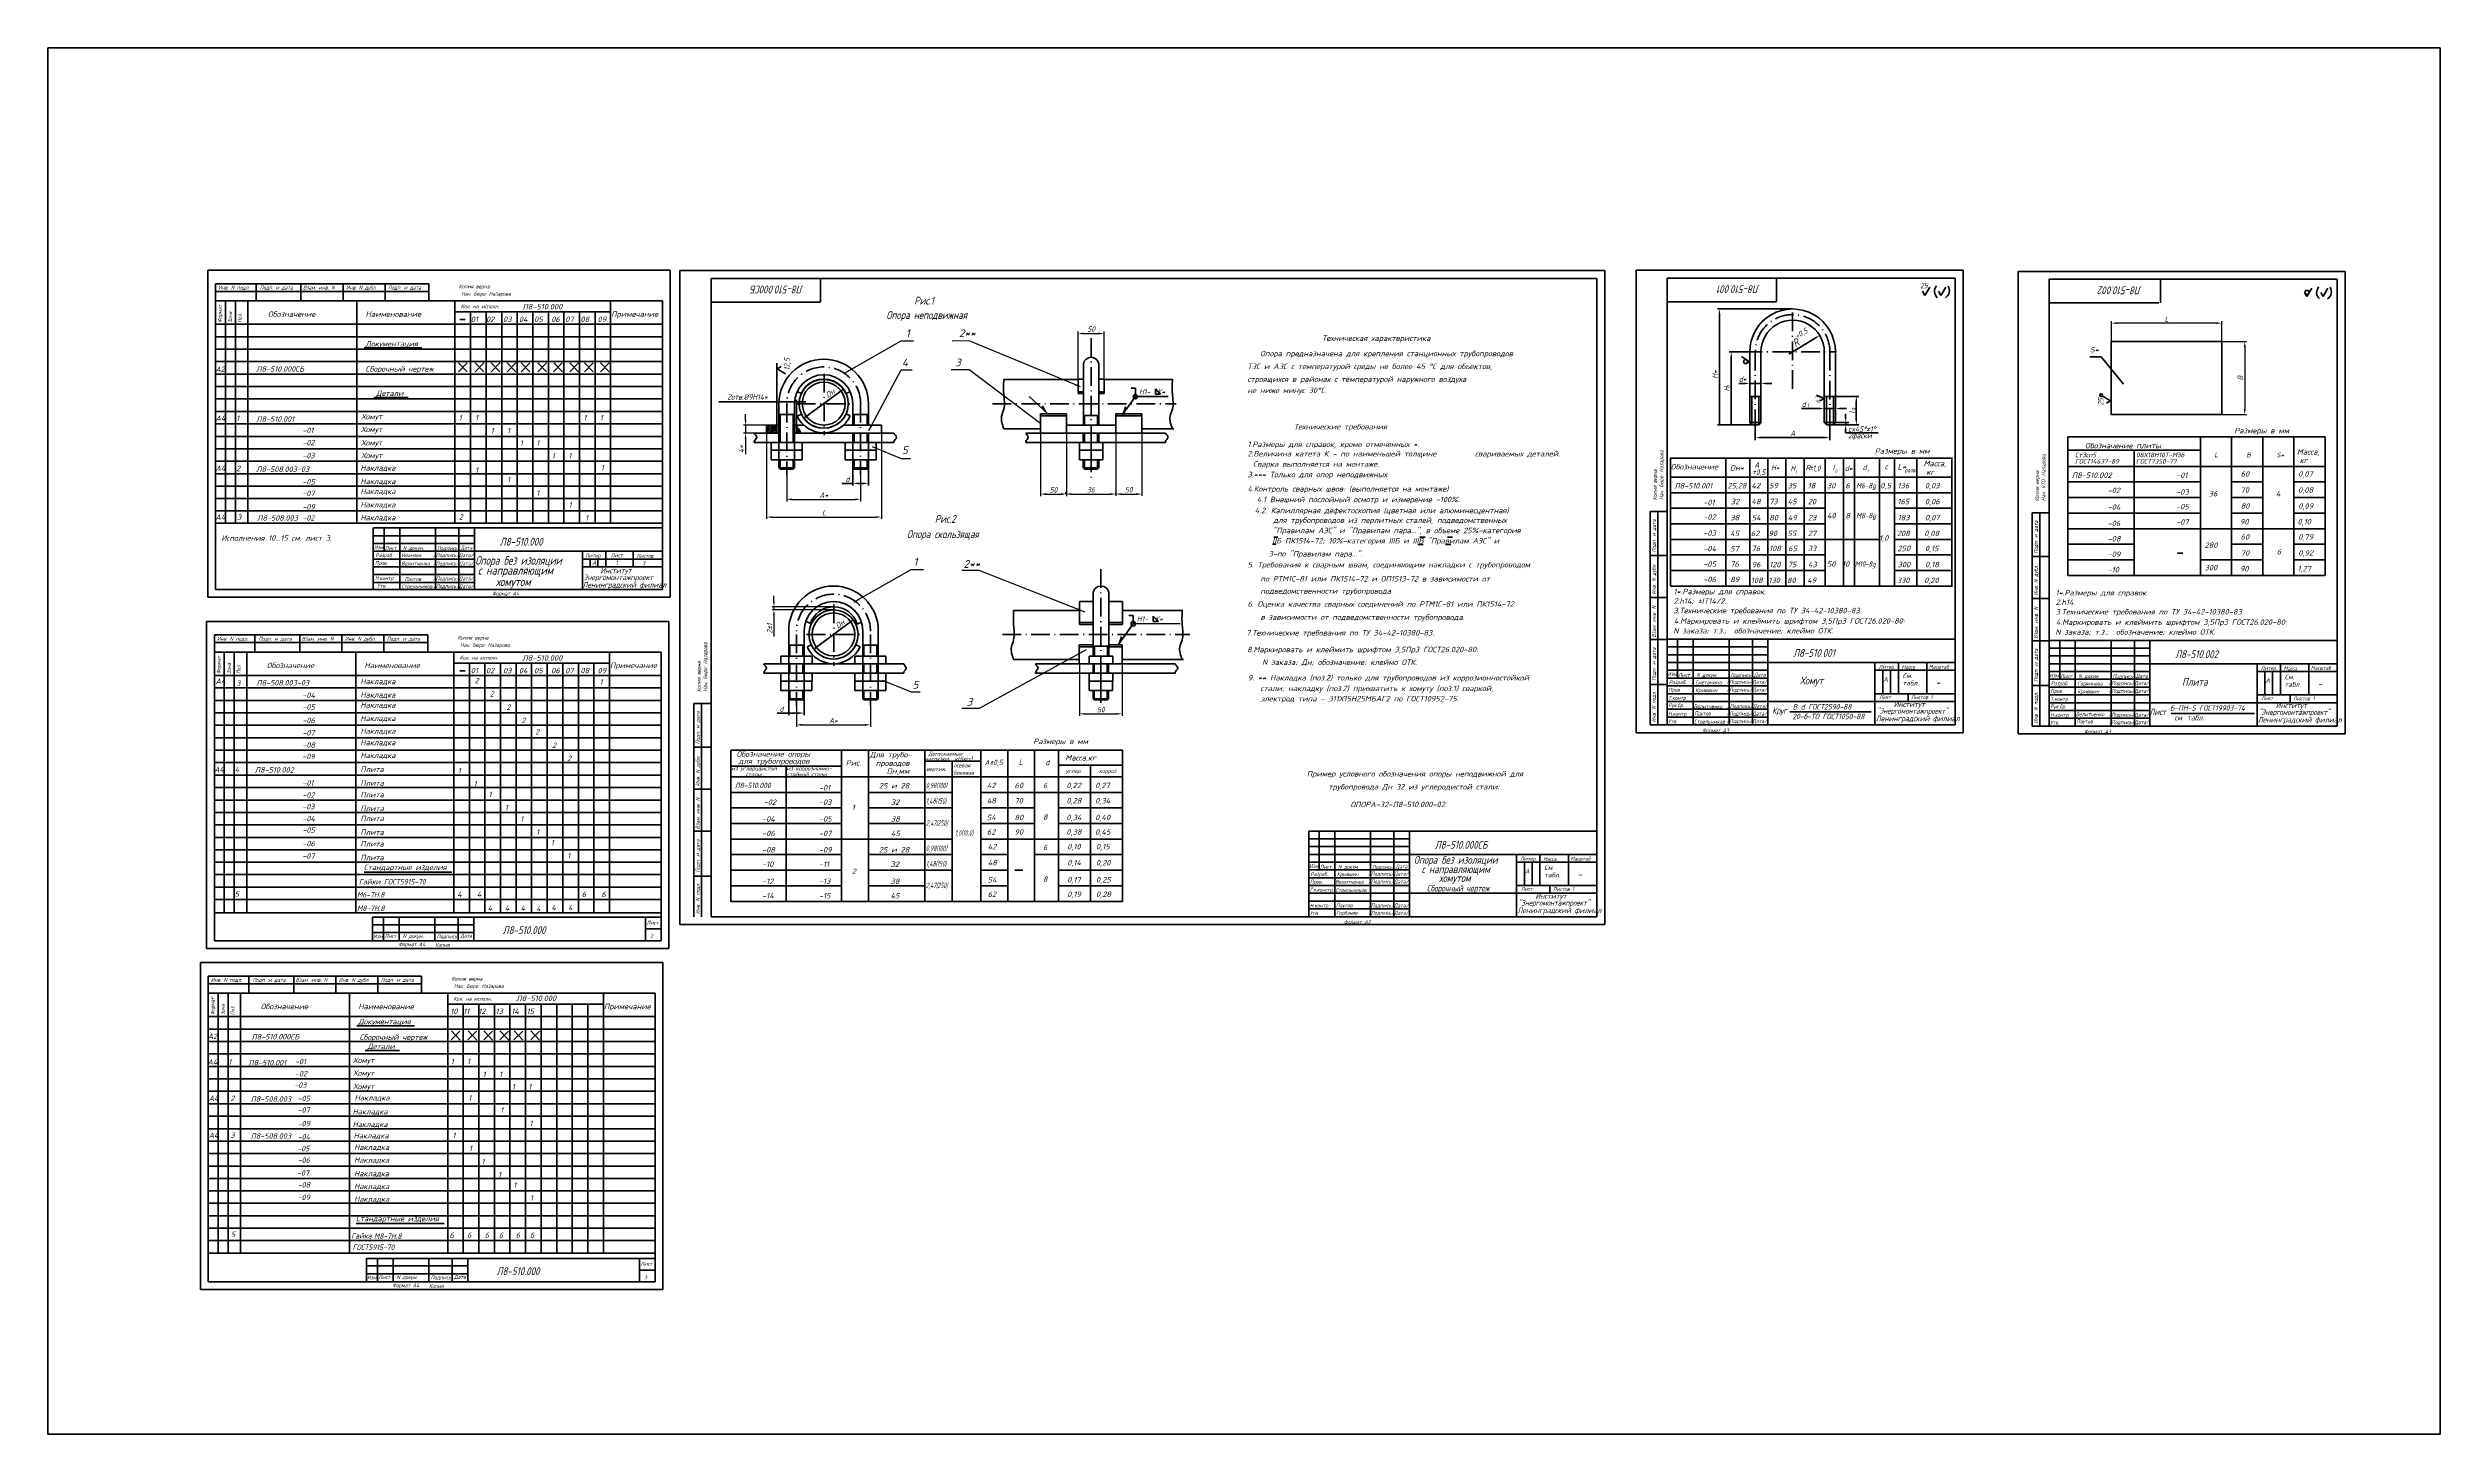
# Model space of a CAD drawing. Extents: x 2364 to 24352926, y -9422284 to 1126.
# Drawn here: x 2948 to 4484, y -516 to 374 of the extents above; entities that cross this region are included whole.
import ezdxf

# ---------------------------------------------------------------- set-up
doc = ezdxf.new("R2010")
doc.units = 0
doc.linetypes.add('ACAD_ISO10W100', pattern=[18.5, 12, -3, 0.5, -3])
doc.layers.get('Defpoints').update_dxf_attribs({"linetype": 'CONTINUOUS'})
doc.layers.add('ОСНОВНЫЕ', color=5, linetype='CONTINUOUS')
doc.layers.add('ТОНКИЕ', color=4, linetype='CONTINUOUS')
doc.styles.add('25', font='romans.shx', dxfattribs={"width": 0.8, "oblique": 15, "height": 2.5})
doc.styles.add('35', font='romans.shx', dxfattribs={"width": 0.8, "oblique": 15, "height": 3.5})
doc.styles.add('5', font='romans.shx', dxfattribs={"oblique": 15, "height": 3.5})
doc.styles.get("Standard").update_dxf_attribs({"font": 'romans.shx'})
doc.dimstyles.get("Standard").update_dxf_attribs({"dimtxt": 0.18, "dimasz": 0.18, "dimexe": 0.18, "dimexo": 0.0625, "dimgap": 0.09, "dimtad": 0, "dimtih": 1, "dimtoh": 1, "dimdec": 4, "dimzin": 0, "dimdsep": 46, "dimtxsty": 'STANDARD', "dimcen": 0.09, "dimadec": 0, "dimazin": 0, "dimtfac": 1, "dimtdec": 4, "dimtofl": 0, "dimtmove": 0, "dimatfit": 3, "dimfxl": 1, "dimtolj": 1, "dimtzin": 0, "dimarcsym": 0})

# ---------------------------------------------------------------- blocks, each defined once
blk = doc.blocks.new('*D30')
at = {"layer": 'Defpoints', "color": 0, "linetype": 'Continuous', "lineweight": 40, "transparency": 16777216}
for p in [(4273.2, 197.1), (4273.2, 185.3), (4344.1, 185.3)]:
    blk.add_point(p, dxfattribs=at)
at = {"layer": 'ОСНОВНЫЕ', "color": 0, "linetype": 'Continuous', "lineweight": -2, "transparency": 16777216}
for p, q in [((4273.2, 185.3), (4273.2, 198.3)), ((4340.6, 197.1), (4276.7, 197.1)), ((4344.1, 185.3), (4344.1, 198.3))]:
    blk.add_line(p, q, dxfattribs=at)
at = {"layer": 'ОСНОВНЫЕ', "color": 0, "linetype": 'Continuous', "lineweight": 40, "transparency": 16777216}
for points in [[(4276.7, 197.6), (4276.7, 196.5), (4273.2, 197.1)], [(4340.6, 197.6), (4340.6, 196.5), (4344.1, 197.1)]]:
    blk.add_solid(points, dxfattribs=at)
at = {"layer": 'ОСНОВНЫЕ', "color": 0, "linetype": 'Continuous', "lineweight": 40, "transparency": 16777216, "insert": (4308.7, 199.8), "char_height": 3.5, "attachment_point": 5, "style": '35'}
blk.add_mtext('\\A1;L', dxfattribs=at)
blk = doc.blocks.new('*D31')
at = {"layer": 'Defpoints', "color": 0, "linetype": 'Continuous', "lineweight": 40, "transparency": 16777216}
for p in [(4344.1, 185.3), (4344.1, 138.4), (4358.9, 138.4)]:
    blk.add_point(p, dxfattribs=at)
at = {"layer": 'ОСНОВНЫЕ', "color": 0, "linetype": 'Continuous', "lineweight": -2, "transparency": 16777216}
for p, q in [((4344.1, 185.3), (4360.1, 185.3)), ((4358.9, 181.8), (4358.9, 141.9)), ((4344.1, 138.4), (4360.1, 138.4))]:
    blk.add_line(p, q, dxfattribs=at)
at = {"layer": 'ОСНОВНЫЕ', "color": 0, "linetype": 'Continuous', "lineweight": 40, "transparency": 16777216}
for points in [[(4358.3, 181.8), (4359.5, 181.8), (4358.9, 185.3)], [(4358.3, 141.9), (4359.5, 141.9), (4358.9, 138.4)]]:
    blk.add_solid(points, dxfattribs=at)
at = {"layer": 'ОСНОВНЫЕ', "color": 0, "linetype": 'Continuous', "lineweight": 40, "transparency": 16777216, "insert": (4356.1, 161.8), "char_height": 3.5, "attachment_point": 5, "rotation": 90, "style": '35'}
blk.add_mtext('\\A1;B', dxfattribs=at)
blk = doc.blocks.new('*D32')
at = {"layer": 'Defpoints', "color": 0, "linetype": 'Continuous', "lineweight": 40, "transparency": 16777216}
for p in [(3610.3, -21.8), (3637.9, -21.8), (3637.9, -53.8)]:
    blk.add_point(p, dxfattribs=at)
at = {"layer": 'ОСНОВНЫЕ', "color": 0, "linetype": 'Continuous', "lineweight": -2, "transparency": 16777216}
for p, q in [((3610.3, -21.8), (3610.3, -55.1)), ((3637.9, -21.8), (3637.9, -55.1)), ((3613.8, -53.8), (3634.4, -53.8))]:
    blk.add_line(p, q, dxfattribs=at)
at = {"layer": 'ОСНОВНЫЕ', "color": 0, "linetype": 'Continuous', "lineweight": 40, "transparency": 16777216}
for points in [[(3613.8, -53.3), (3613.8, -54.4), (3610.3, -53.8)], [(3634.4, -53.3), (3634.4, -54.4), (3637.9, -53.8)]]:
    blk.add_solid(points, dxfattribs=at)
at = {"layer": 'ОСНОВНЫЕ', "color": 0, "linetype": 'Continuous', "lineweight": 40, "transparency": 16777216, "insert": (3624.1, -51.1), "char_height": 3.5, "attachment_point": 5, "style": '35'}
blk.add_mtext('\\A1;50', dxfattribs=at)
blk = doc.blocks.new('*D33')
at = {"layer": 'Defpoints', "color": 0, "linetype": 'Continuous', "lineweight": 40, "transparency": 16777216}
for p in [(3414.1, 12.9), (3452.7, 14.9), (3452.7, 12.9)]:
    blk.add_point(p, dxfattribs=at)
at = {"layer": 'ОСНОВНЫЕ', "color": 0, "linetype": 'Continuous', "lineweight": -2, "transparency": 16777216}
for p, q in [((3414.1, 18.4), (3414.1, 21.9)), ((3452.7, 14.9), (3412.9, 14.9)), ((3452.7, 12.9), (3412.9, 12.9)), ((3414.1, 14.9), (3414.1, 12.9)), ((3414.1, 9.4), (3414.1, -4.2))]:
    blk.add_line(p, q, dxfattribs=at)
at = {"layer": 'ОСНОВНЫЕ', "color": 0, "linetype": 'Continuous', "lineweight": 40, "transparency": 16777216}
for points in [[(3413.5, 18.4), (3414.7, 18.4), (3414.1, 14.9)], [(3413.5, 9.4), (3414.7, 9.4), (3414.1, 12.9)]]:
    blk.add_solid(points, dxfattribs=at)
at = {"layer": 'ОСНОВНЫЕ', "color": 0, "linetype": 'Continuous', "lineweight": 40, "transparency": 16777216, "insert": (3411.4, 0.9), "char_height": 3.5, "attachment_point": 5, "rotation": 90, "style": '35'}
blk.add_mtext('\\A1;2±1', dxfattribs=at)
blk = doc.blocks.new('*D34')
at = {"layer": 'Defpoints', "color": 0, "linetype": 'Continuous', "lineweight": 40, "transparency": 16777216}
for p in [(3428.6, -48.8), (3476.1, -48.6), (3476.1, -60.9)]:
    blk.add_point(p, dxfattribs=at)
at = {"layer": 'ОСНОВНЫЕ', "color": 0, "linetype": 'Continuous', "lineweight": -2, "transparency": 16777216}
for p, q in [((3428.6, -48.8), (3428.6, -62.2)), ((3432.1, -60.9), (3472.6, -60.9)), ((3476.1, -48.6), (3476.1, -62.2))]:
    blk.add_line(p, q, dxfattribs=at)
at = {"layer": 'ОСНОВНЫЕ', "color": 0, "linetype": 'Continuous', "lineweight": 40, "transparency": 16777216}
for points in [[(3432.1, -60.3), (3432.1, -61.5), (3428.6, -60.9)], [(3472.6, -60.3), (3472.6, -61.5), (3476.1, -60.9)]]:
    blk.add_solid(points, dxfattribs=at)
at = {"layer": 'ОСНОВНЫЕ', "color": 0, "linetype": 'Continuous', "lineweight": 40, "transparency": 16777216, "insert": (3452.3, -58.2), "char_height": 3.5, "attachment_point": 5, "style": '35'}
blk.add_mtext('\\A1;A*', dxfattribs=at)
blk = doc.blocks.new('*D35')
at = {"layer": 'Defpoints', "color": 0, "linetype": 'Continuous', "lineweight": 40, "transparency": 16777216}
for p in [(3601.7, 87.3), (3633.7, 87.3), (3633.7, 87.3)]:
    blk.add_point(p, dxfattribs=at)
at = {"layer": 'ОСНОВНЫЕ', "color": 0, "linetype": 'Continuous', "lineweight": -2, "transparency": 16777216}
for p, q in [((3601.7, 87.3), (3601.7, 88.6)), ((3605.2, 87.3), (3630.2, 87.3)), ((3633.7, 87.3), (3633.7, 88.6))]:
    blk.add_line(p, q, dxfattribs=at)
at = {"layer": 'ОСНОВНЫЕ', "color": 0, "linetype": 'Continuous', "lineweight": 40, "transparency": 16777216}
for points in [[(3605.2, 87.9), (3605.2, 86.7), (3601.7, 87.3)], [(3630.2, 87.9), (3630.2, 86.7), (3633.7, 87.3)]]:
    blk.add_solid(points, dxfattribs=at)
at = {"layer": 'ОСНОВНЫЕ', "color": 0, "linetype": 'Continuous', "lineweight": 40, "transparency": 16777216, "insert": (3617.7, 90.1), "char_height": 3.5, "attachment_point": 5, "style": '35'}
blk.add_mtext('\\A1;36', dxfattribs=at)
blk = doc.blocks.new('*D36')
at = {"layer": 'Defpoints', "color": 0, "linetype": 'Continuous', "lineweight": 40, "transparency": 16777216}
for p in [(3633.7, 126.4), (3650.4, 126.4), (3650.4, 87.3)]:
    blk.add_point(p, dxfattribs=at)
at = {"layer": 'ОСНОВНЫЕ', "color": 0, "linetype": 'Continuous', "lineweight": -2, "transparency": 16777216}
for p, q in [((3633.7, 126.4), (3633.7, 86.1)), ((3650.4, 126.4), (3650.4, 86.1)), ((3637.2, 87.3), (3646.9, 87.3))]:
    blk.add_line(p, q, dxfattribs=at)
at = {"layer": 'ОСНОВНЫЕ', "color": 0, "linetype": 'Continuous', "lineweight": 40, "transparency": 16777216}
for points in [[(3637.2, 87.9), (3637.2, 86.7), (3633.7, 87.3)], [(3646.9, 87.9), (3646.9, 86.7), (3650.4, 87.3)]]:
    blk.add_solid(points, dxfattribs=at)
at = {"layer": 'ОСНОВНЫЕ', "color": 0, "linetype": 'Continuous', "lineweight": 40, "transparency": 16777216, "insert": (3642, 90.1), "char_height": 3.5, "attachment_point": 5, "style": '35'}
blk.add_mtext('\\A1;50', dxfattribs=at)
blk = doc.blocks.new('*D37')
at = {"layer": 'Defpoints', "color": 0, "linetype": 'Continuous', "lineweight": 40, "transparency": 16777216}
for p in [(3585.4, 126.4), (3602.1, 126.4), (3602.1, 87.3)]:
    blk.add_point(p, dxfattribs=at)
at = {"layer": 'ОСНОВНЫЕ', "color": 0, "linetype": 'Continuous', "lineweight": -2, "transparency": 16777216}
for p, q in [((3585.4, 126.4), (3585.4, 86)), ((3602.1, 126.4), (3602.1, 86)), ((3588.9, 87.3), (3598.6, 87.3))]:
    blk.add_line(p, q, dxfattribs=at)
at = {"layer": 'ОСНОВНЫЕ', "color": 0, "linetype": 'Continuous', "lineweight": 40, "transparency": 16777216}
for points in [[(3588.9, 87.9), (3588.9, 86.7), (3585.4, 87.3)], [(3598.6, 87.9), (3598.6, 86.7), (3602.1, 87.3)]]:
    blk.add_solid(points, dxfattribs=at)
at = {"layer": 'ОСНОВНЫЕ', "color": 0, "linetype": 'Continuous', "lineweight": 40, "transparency": 16777216, "insert": (3593.7, 90), "char_height": 3.5, "attachment_point": 5, "style": '35'}
blk.add_mtext('\\A1;50', dxfattribs=at)
blk = doc.blocks.new('*D38')
at = {"layer": 'Defpoints', "color": 0, "linetype": 'Continuous', "lineweight": 40, "transparency": 16777216}
for p in [(3626.2, 190.4), (3609.5, 161.2), (3626.2, 161.2)]:
    blk.add_point(p, dxfattribs=at)
at = {"layer": 'ОСНОВНЫЕ', "color": 0, "linetype": 'Continuous', "lineweight": -2, "transparency": 16777216}
for p, q in [((3609.5, 161.2), (3609.5, 191.7)), ((3613, 190.4), (3622.7, 190.4)), ((3626.2, 161.2), (3626.2, 191.7))]:
    blk.add_line(p, q, dxfattribs=at)
at = {"layer": 'ОСНОВНЫЕ', "color": 0, "linetype": 'Continuous', "lineweight": 40, "transparency": 16777216}
for points in [[(3613, 191), (3613, 189.8), (3609.5, 190.4)], [(3622.7, 191), (3622.7, 189.8), (3626.2, 190.4)]]:
    blk.add_solid(points, dxfattribs=at)
at = {"layer": 'ОСНОВНЫЕ', "color": 0, "linetype": 'Continuous', "lineweight": 40, "transparency": 16777216, "insert": (3617.9, 193.2), "char_height": 3.5, "attachment_point": 5, "style": '35'}
blk.add_mtext('\\A1;50', dxfattribs=at)
blk = doc.blocks.new('*D39')
at = {"layer": 'Defpoints', "color": 0, "linetype": 'Continuous', "lineweight": 40, "transparency": 16777216}
for p in [(3409.4, 126.4), (3483.2, 126.4), (3483.2, 72.5)]:
    blk.add_point(p, dxfattribs=at)
at = {"layer": 'ОСНОВНЫЕ', "color": 0, "linetype": 'Continuous', "lineweight": -2, "transparency": 16777216}
for p, q in [((3409.4, 126.4), (3409.4, 71.3)), ((3483.2, 126.4), (3483.2, 71.3)), ((3412.9, 72.5), (3479.7, 72.5))]:
    blk.add_line(p, q, dxfattribs=at)
at = {"layer": 'ОСНОВНЫЕ', "color": 0, "linetype": 'Continuous', "lineweight": 40, "transparency": 16777216}
for points in [[(3412.9, 73.1), (3412.9, 72), (3409.4, 72.5)], [(3479.7, 73.1), (3479.7, 72), (3483.2, 72.5)]]:
    blk.add_solid(points, dxfattribs=at)
at = {"layer": 'ОСНОВНЫЕ', "color": 0, "linetype": 'Continuous', "lineweight": 40, "transparency": 16777216, "insert": (3446.3, 75.3), "char_height": 3.5, "attachment_point": 5, "style": '35'}
blk.add_mtext('\\A1;L', dxfattribs=at)
blk = doc.blocks.new('*D40')
at = {"layer": 'Defpoints', "color": 0, "linetype": 'Continuous', "lineweight": 40, "transparency": 16777216}
for p in [(3395.9, 126.4), (3409.4, 131.6), (3409.4, 126.4)]:
    blk.add_point(p, dxfattribs=at)
at = {"layer": 'ОСНОВНЫЕ', "color": 0, "linetype": 'Continuous', "lineweight": -2, "transparency": 16777216}
for p, q in [((3395.9, 135.1), (3395.9, 138.6)), ((3409.4, 131.6), (3394.6, 131.6)), ((3409.4, 126.4), (3394.6, 126.4)), ((3395.9, 131.6), (3395.9, 126.4)), ((3395.9, 122.9), (3395.9, 112.9))]:
    blk.add_line(p, q, dxfattribs=at)
at = {"layer": 'ОСНОВНЫЕ', "color": 0, "linetype": 'Continuous', "lineweight": 40, "transparency": 16777216}
for points in [[(3395.3, 135.1), (3396.5, 135.1), (3395.9, 131.6)], [(3395.3, 122.9), (3396.5, 122.9), (3395.9, 126.4)]]:
    blk.add_solid(points, dxfattribs=at)
at = {"layer": 'ОСНОВНЫЕ', "color": 0, "linetype": 'Continuous', "lineweight": 40, "transparency": 16777216, "insert": (3393.1, 116.2), "char_height": 3.5, "attachment_point": 5, "rotation": 90, "style": '35'}
blk.add_mtext('\\A1;4*', dxfattribs=at)
blk = doc.blocks.new('*D41')
at = {"layer": 'Defpoints', "color": 0, "linetype": 'Continuous', "lineweight": 40, "transparency": 16777216}
for p in [(3422.3, 99.4), (3469.8, 99.4), (3469.8, 83.9)]:
    blk.add_point(p, dxfattribs=at)
at = {"layer": 'ОСНОВНЫЕ', "color": 0, "linetype": 'Continuous', "lineweight": -2, "transparency": 16777216}
for p, q in [((3422.3, 99.4), (3422.3, 82.6)), ((3469.8, 99.4), (3469.8, 82.6)), ((3425.8, 83.9), (3466.3, 83.9))]:
    blk.add_line(p, q, dxfattribs=at)
at = {"layer": 'ОСНОВНЫЕ', "color": 0, "linetype": 'Continuous', "lineweight": 40, "transparency": 16777216}
for points in [[(3425.8, 84.5), (3425.8, 83.3), (3422.3, 83.9)], [(3466.3, 84.5), (3466.3, 83.3), (3469.8, 83.9)]]:
    blk.add_solid(points, dxfattribs=at)
at = {"layer": 'ОСНОВНЫЕ', "color": 0, "linetype": 'Continuous', "lineweight": 40, "transparency": 16777216, "insert": (3446.1, 86.6), "char_height": 3.5, "attachment_point": 5, "style": '35'}
blk.add_mtext('\\A1;A*', dxfattribs=at)

msp = doc.modelspace()

# ---------------------------------------------------------------- hatches: boundary and pattern name
at = {"layer": 'ОСНОВНЫЕ', "linetype": 'Continuous', "lineweight": 40}
for points in [[(3589.95576, 138.95069), (3587.05777, 144.03337), (3585.7953, 142.68444)], [(3637.79066, 138.20766), (3639.53412, 143.79267), (3641.05596, 142.74508)], [(3635.14543, -9.45157), (3636.8889, -3.86656), (3638.41074, -4.91416)]]:
    msp.add_hatch(color=4, dxfattribs=at).paths.add_polyline_path(points)
h = msp.add_hatch(dxfattribs=at)
h.set_pattern_fill('LINE', color=4, scale=0.25, angle=45, style=0)
h.set_pattern_definition([(45, (8585.7833, -414.1498), (-0.56126601, 0.56126601), [])])
h.paths.add_polyline_path([(3416.05945, 131.58803), (3409.42085, 131.58803), (3409.42085, 126.40833), (3416.05945, 126.40833)])
edge = h.paths.add_edge_path()
edge.add_spline(control_points=[(3430.94787, 126.40833), (3430.95339, 126.62496), (3430.96543, 127.09771), (3430.83566, 128.03144), (3430.15383, 128.86111), (3428.77784, 129.69322), (3429.19531, 130.82885), (3429.47438, 131.58803)], knot_values=[0, 0, 0, 0, 0.6515834548, 1.4219123725, 2.7616996116, 3.7736413448, 5.8143518045, 5.8143518045, 5.8143518045, 5.8143518045], degree=3, periodic=0)
edge.add_line((3429.47438, 131.58803), (3428.53774, 131.58803))
edge.add_line((3428.53774, 131.58803), (3428.53774, 126.40833))
edge.add_line((3428.53774, 126.40833), (3430.94787, 126.40833))

# ---------------------------------------------------------------- linework, layer by layer
at = {"layer": 'ОСНОВНЫЕ', "color": 4, "linetype": 'Continuous', "lineweight": 40}
for p, q in [((3050.453, 21.01936), (3050.453, 231.01936)), ((3050.453, 231.01936), (3137.453, 231.01936)), ((3347.453, 231.01936), (3137.453, 231.01936)), ((3347.453, 231.01936), (3347.453, 21.01936)), ((3353.76235, 230.83486), (3650.76235, 230.83486)), ((3353.76235, 20.83486), (3353.76235, 230.83486)), ((3650.76235, 230.83486), (3947.76235, 230.83486)), ((3947.76235, 230.83486), (3947.76235, -189.16514)), ((3967.95454, 231.0401), (4177.95454, 231.0401)), ((3967.95454, -65.9599), (3967.95454, 231.0401)), ((4177.95454, 231.0401), (4177.95454, -65.9599)), ((4213.36416, 230.25955), (4423.36416, 230.25955)), ((4213.36416, -66.74045), (4213.36416, 230.25955)), ((4423.36416, 230.25955), (4423.36416, -66.74045)), ((4068.46472, 206.14762), (4020.21224, 206.14762)), ((4021.46224, 131.76268), (4021.46224, 202.64762)), ((3342.453, 188.36733), (3055.453, 188.36733)), ((3212.26958, 199.33754), (3215.88269, 199.33754)), ((4066.1272, 177.19229), (4082.85243, 187.37454)), ((3342.453, 180.36733), (3055.453, 180.36733)), ((3342.453, 172.36733), (3055.453, 172.36733)), ((3150.8676, 181.11926), (3187.96482, 181.11926)), ((3217.02882, 171.57482), (3211.45013, 165.85963)), ((3211.52075, 171.64538), (3217.09944, 165.78907)), ((3227.77184, 171.57482), (3222.19316, 165.85963)), ((3222.26377, 171.64538), (3227.84246, 165.78907)), ((3237.95678, 171.57482), (3232.37809, 165.85963)), ((3232.4487, 171.64538), (3238.0274, 165.78907)), ((3248.28124, 171.57482), (3242.70255, 165.85963)), ((3242.77316, 171.64538), (3248.35186, 165.78907)), ((3257.24253, 171.57482), (3251.66385, 165.85963)), ((3251.73446, 171.64538), (3257.31315, 165.78907)), ((3267.98556, 171.57482), (3262.40687, 165.85963)), ((3262.47748, 171.64538), (3268.05618, 165.78907)), ((3278.17049, 171.57482), (3272.5918, 165.85963)), ((3272.66242, 171.64538), (3278.24111, 165.78907)), ((3288.49495, 171.57482), (3282.91626, 165.85963)), ((3282.98687, 171.64538), (3288.56557, 165.78907)), ((3297.90499, 171.57482), (3292.3263, 165.85963)), ((3292.39692, 171.64538), (3297.97561, 165.78907)), ((3308.22945, 171.57482), (3302.65076, 165.85963)), ((3302.72137, 171.64538), (3308.30007, 165.78907)), ((3416.05945, 131.58803), (3416.05945, 171.40296)), ((4037.20805, 178.61873), (4027.7678, 178.61873)), ((4031.72432, 178.61873), (4027.78617, 178.61873)), ((4029.03617, 175.11873), (4029.03617, 131.76268)), ((4259.34537, 175.37528), (4266.57908, 175.37528)), ((4266.57908, 175.37528), (4281.04632, 157.82042)), ((3342.453, 164.36733), (3055.453, 164.36733)), ((3342.453, 156.36733), (3055.453, 156.36733)), ((3433.38852, 135.98871), (3458.77512, 154.75076)), ((3561.75325, 160.78981), (3609.54781, 160.78981)), ((3626.21169, 160.78981), (3670.44446, 160.78981)), ((3646.33046, 155.25698), (3643.53561, 155.25698)), ((3646.33046, 149.97346), (3646.33046, 155.25698)), ((3662.28066, 151.34628), (3659.17079, 154.78074)), ((3659.17079, 154.78074), (3659.17079, 151.34628)), ((4037.42075, 158.33416), (4033.92075, 158.33416)), ((4040.92075, 158.33416), (4040.92075, 159.58416)), ((4048.10464, 158.33416), (4040.92075, 158.33416)), ((4048.10464, 158.33416), (4048.10464, 159.58416)), ((4051.60464, 158.33416), (4055.10464, 158.33416)), ((3342.453, 148.36733), (3055.453, 148.36733)), ((3342.453, 140.36733), (3055.453, 140.36733)), ((3157.03764, 149.33106), (3179.06307, 149.33106)), ((3378.69329, 146.59077), (3416.05945, 146.59077)), ((3416.05945, 131.58803), (3416.05945, 147.84077)), ((3416.05945, 146.59077), (3434.58445, 146.59077)), ((3418.12814, 138.49209), (3418.12814, 120.40833)), ((3426.46905, 138.49209), (3426.46905, 120.40833)), ((3428.53774, 131.58803), (3428.53774, 147.84077)), ((3465.63635, 138.49209), (3465.63635, 131.58803)), ((3473.97726, 138.49209), (3473.97726, 131.58803)), ((3590.09951, 138.78261), (3577.98756, 149.97974)), ((3585.76946, 142.65575), (3587.02294, 144.01304)), ((3637.79097, 138.21471), (3646.33046, 150.03821)), ((3646.33046, 149.86646), (3667.24727, 149.86646)), ((3659.17079, 151.34628), (3662.28066, 151.34628)), ((4042.23606, 150.02728), (4042.23606, 131.76268)), ((4046.78728, 150.02728), (4046.78728, 131.76268)), ((4085.31121, 142.2176), (4074.228, 142.2176)), ((4088.81121, 141.77859), (4088.81121, 143.4676)), ((4095.99511, 142.2176), (4088.81121, 142.2176)), ((4090.12841, 150.02728), (4090.12841, 131.76268)), ((4094.67963, 150.02728), (4094.67963, 131.76268)), ((4095.99511, 150.01307), (4110.94162, 150.01307)), ((4095.99511, 141.77859), (4095.99511, 143.4676)), ((4099.49511, 142.2176), (4102.99511, 142.2176)), ((4102.48813, 135.80245), (4102.48813, 138.7289)), ((4109.38642, 135.26268), (4109.38642, 146.52763)), ((3342.453, 132.36733), (3055.453, 132.36733)), ((3342.453, 124.36733), (3055.453, 124.36733)), ((3401.42085, 126.40833), (3401.42085, 126.40833)), ((3409.42085, 126.40833), (3401.42085, 126.40833)), ((3409.42085, 126.40833), (3417.29839, 126.40833)), ((3427.2985, 126.40833), (3483.20519, 126.40833)), ((3465.63635, 126.40833), (3465.63635, 120.40833)), ((3473.97726, 126.40833), (3473.97726, 120.40833)), ((3483.20519, 126.40833), (3491.20519, 126.40833)), ((3561.75325, 129.22566), (3585.403, 129.22566)), ((3601.72554, 126.40833), (3575.84789, 126.40833)), ((3601.72554, 126.40833), (3657.63223, 126.40833)), ((3613.57113, 126.40833), (3613.57113, 120.40833)), ((3613.70944, 137.82553), (3613.70944, 131.58803)), ((3621.91205, 126.40833), (3621.91205, 120.40833)), ((3622.05035, 137.82553), (3622.05035, 131.58803)), ((3650.35649, 129.22566), (3670.8989, 129.22566)), ((3657.63223, 126.40833), (3665.63223, 126.40833)), ((4029.03617, 131.76268), (4020.21224, 131.76268)), ((4031.72432, 131.76268), (4027.78617, 131.76268)), ((4042.23606, 131.76268), (4029.03617, 131.76268)), ((4044.51167, 131.76268), (4044.51167, 122.12751)), ((4048.01167, 123.58112), (4088.90316, 123.58112)), ((4092.40316, 131.76268), (4092.40316, 126.17774)), ((4092.40316, 126.17774), (4092.40316, 122.40319)), ((4094.73572, 131.76268), (4104.49799, 131.76268)), ((4096.05308, 133.28808), (4104.49799, 133.28808)), ((4102.48813, 129.24832), (4102.48813, 126.65832)), ((4102.48813, 126.65832), (4123.49328, 126.65832)), ((4102.57086, 133.24973), (4102.57086, 131.79686)), ((4110.97995, 131.76268), (4104.49799, 131.76268)), ((3342.453, 116.36733), (3055.453, 116.36733)), ((3342.453, 108.36733), (3055.453, 108.36733)), ((3401.42085, 120.40833), (3491.20519, 120.40833)), ((3417.29839, 120.40833), (3412.29839, 120.40833)), ((3417.29839, 115.40833), (3414.79839, 115.40833)), ((3418.12814, 109.28162), (3418.12814, 103.26241)), ((3426.46905, 109.28162), (3426.46905, 103.26241)), ((3432.2985, 115.40833), (3432.2985, 115.40833)), ((3464.8066, 120.40833), (3459.8066, 120.40833)), ((3465.63635, 109.28162), (3465.63635, 103.26241)), ((3473.97726, 109.28162), (3473.97726, 103.26241)), ((3479.80672, 115.40833), (3479.80672, 115.40833)), ((3575.84789, 120.40833), (3665.63223, 120.40833)), ((3612.87954, 120.40833), (3607.87954, 120.40833)), ((3613.57113, 109.22317), (3613.57113, 103.26241)), ((3621.91205, 109.22317), (3621.91205, 103.26241)), ((3342.453, 100.36733), (3055.453, 100.36733)), ((3342.453, 92.36733), (3055.453, 92.36733)), ((3464.86513, 94.14266), (3457.82755, 94.14266)), ((3464.86513, 104.08249), (3464.86513, 92.89266)), ((3468.36513, 94.14266), (3471.36554, 94.14266)), ((3474.86554, 104.08249), (3474.86554, 92.89266)), ((4245.27081, 95.06085), (4330.46819, 95.06085)), ((4350.46819, 95.06085), (4370.46819, 95.06085)), ((4390.46819, 95.06085), (4410.46819, 95.06085)), ((3342.453, 84.48054), (3055.453, 84.48054)), ((3990.05261, 88.1793), (4170.69929, 88.1793)), ((3990.05261, 78.1793), (4089.46971, 78.1793)), ((4133.97083, 78.1793), (4170.69929, 78.1793)), ((4245.27081, 85.06085), (4330.46819, 85.06085)), ((4350.46819, 85.06085), (4370.46819, 85.06085)), ((4390.46819, 85.06085), (4410.46819, 85.06085)), ((3342.453, 76.59375), (3055.453, 76.59375)), ((3990.05261, 68.1793), (4089.46971, 68.1793)), ((4133.97083, 68.1793), (4170.69929, 68.1793)), ((4245.27081, 75.06085), (4330.46819, 75.06085)), ((4245.27081, 65.06085), (4410.46819, 65.06085)), ((4350.46819, 75.06085), (4370.46819, 75.06085)), ((4390.46819, 75.06085), (4410.46819, 75.06085)), ((3734.41426, 55.20192), (3736.58091, 55.20192)), ((3735.23609, 59.68227), (3737.85102, 59.68227)), ((3827.80864, 54.89277), (3831.14907, 54.89277)), ((3829.03923, 59.63771), (3832.37966, 59.63771)), ((3845.50737, 54.89277), (3848.8478, 54.89277)), ((3846.73796, 59.63771), (3850.07839, 59.63771)), ((3990.05261, 58.1793), (4124.29562, 58.1793)), ((3990.05261, 48.1793), (4089.46971, 48.1793)), ((4133.97083, 58.1793), (4170.69929, 58.1793)), ((4133.97083, 48.1793), (4170.69929, 48.1793)), ((4245.27081, 55.06085), (4287.8695, 55.06085)), ((4315.78139, 49.36865), (4319.08274, 49.36865)), ((4350.46819, 55.06085), (4370.46819, 55.06085)), ((4390.46819, 55.06085), (4410.46819, 55.06085)), ((3990.05261, 38.1793), (4089.46971, 38.1793)), ((4133.97083, 38.1793), (4170.69929, 38.1793)), ((4245.27081, 45.06085), (4287.8695, 45.06085)), ((4330.46819, 45.06085), (4370.46819, 45.06085)), ((4390.46819, 45.06085), (4410.46819, 45.06085)), ((3347.453, 21.01936), (3050.453, 21.01936)), ((3353.76235, -189.16514), (3353.76235, 20.83486)), ((3049.69922, -204.54281), (3049.69922, 5.45719)), ((3049.69922, 5.45719), (3136.69922, 5.45719)), ((3346.69922, 5.45719), (3136.69922, 5.45719)), ((3346.69922, 5.45719), (3346.69922, -204.54281)), ((3439.67169, -12.22656), (3465.05829, 6.53549)), ((3568.03642, 12.57454), (3610.34011, 12.57454)), ((3635.14575, -9.44452), (3644.8936, 4.05203)), ((3637.98574, 12.57454), (3676.72763, 12.57454)), ((3644.8936, 9.33555), (3642.09874, 9.33555)), ((3644.8936, 4.05203), (3644.8936, 9.33555)), ((3644.8936, 4.05203), (3675.0729, 4.09163)), ((3660.84379, 5.42485), (3657.73392, 8.85931)), ((3657.73392, 8.85931), (3657.73392, 5.42485)), ((3657.73392, 5.42485), (3660.84379, 5.42485)), ((3424.41131, -9.72318), (3424.41131, -16.8217)), ((3432.75223, -9.72318), (3432.75223, -16.8217)), ((3471.91952, -9.72318), (3471.91952, -16.62724)), ((3480.26044, -9.72318), (3480.26044, -16.62724)), ((3619.99261, -10.38973), (3619.99261, -16.62724)), ((3628.33353, -10.38973), (3628.33353, -16.62724)), ((3212.26958, -26.24943), (3215.88269, -26.24943)), ((3415.70403, -21.80694), (3407.70403, -21.80694)), ((3407.70403, -21.80694), (3407.70403, -21.80694)), ((3407.70403, -27.80694), (3497.48837, -27.80694)), ((3415.70403, -21.80694), (3423.58156, -21.80694)), ((3423.58156, -27.80694), (3418.58156, -27.80694)), ((3424.41131, -21.8217), (3424.41131, -27.80694)), ((3432.75223, -21.8217), (3432.75223, -27.80694)), ((3433.58168, -21.80694), (3489.48837, -21.80694)), ((3438.58168, -21.8217), (3438.58168, -21.8217)), ((3463.21224, -21.80694), (3471.08978, -21.80694)), ((3471.08978, -27.80694), (3466.08978, -27.80694)), ((3471.91952, -21.80694), (3471.91952, -27.80694)), ((3480.26044, -21.80694), (3480.26044, -27.80694)), ((3486.08989, -21.8217), (3486.08989, -21.8217)), ((3489.48837, -21.80694), (3497.48837, -21.80694)), ((3568.03642, -18.9896), (3610.26039, -18.9896)), ((3608.00871, -21.80694), (3582.13106, -21.80694)), ((3582.13106, -27.80694), (3671.9154, -27.80694)), ((3608.00871, -21.80694), (3663.9154, -21.80694)), ((3619.16272, -27.80694), (3614.16272, -27.80694)), ((3619.85431, -21.80694), (3619.85431, -27.80694)), ((3628.19522, -21.80694), (3628.19522, -27.80694)), ((3637.90602, -18.9896), (3677.18208, -18.9896)), ((3663.9154, -21.80694), (3671.9154, -21.80694)), ((3341.69922, -37.19483), (3054.69922, -37.19483)), ((3341.69922, -45.19483), (3054.69922, -45.19483)), ((3423.58156, -44.13278), (3423.58156, -54.61712)), ((3424.41131, -38.79583), (3424.41131, -44.95286)), ((3432.75223, -38.79583), (3432.75223, -44.95286)), ((3433.58197, -44.13278), (3433.58197, -54.61712)), ((3438.58168, -32.80694), (3438.58168, -32.80694)), ((3471.91952, -38.78492), (3471.91952, -44.95286)), ((3480.26044, -38.7923), (3480.26044, -44.95286)), ((3486.08989, -32.80694), (3486.08989, -32.80694)), ((3619.85431, -38.79583), (3619.85431, -44.95286)), ((3628.19522, -38.79583), (3628.19522, -44.95286)), ((3341.69922, -53.19483), (3054.69922, -53.19483)), ((3341.69922, -61.19483), (3054.69922, -61.19483)), ((3416.26168, -53.36712), (3430.08197, -53.36712)), ((4066.6594, -52.52004), (4119.00102, -52.60547)), ((4311.69785, -53.60493), (4365.21628, -53.60493)), ((3341.69922, -69.19483), (3054.69922, -69.19483)), ((4177.95454, -65.9599), (3967.95454, -65.9599)), ((4423.36416, -66.74045), (4213.36416, -66.74045)), ((3341.69922, -77.19483), (3054.69922, -77.19483)), ((3341.69922, -85.19483), (3054.69922, -85.19483)), ((3341.69922, -93.19483), (3054.69922, -93.19483)), ((3341.69922, -101.19483), (3054.69922, -101.19483)), ((3386.46905, -104.26653), (3457.41861, -104.26653)), ((3474.85554, -104.26653), (3528.5593, -104.26653)), ((3546.92488, -104.26653), (3637.98835, -104.26653)), ((3341.69922, -109.19483), (3054.69922, -109.19483)), ((3341.69922, -117.19483), (3054.69922, -117.19483)), ((3386.46905, -114.26653), (3457.41861, -114.26653)), ((3474.85554, -114.26653), (3528.5593, -114.26653)), ((3546.92488, -114.26653), (3581.47951, -114.26653)), ((3596.80227, -114.26653), (3637.98835, -114.26653)), ((3341.69922, -125.19483), (3054.69922, -125.19483)), ((3341.69922, -133.19483), (3054.69922, -133.19483)), ((3386.46905, -124.26653), (3457.41861, -124.26653)), ((3386.46905, -134.26653), (3528.5593, -134.26653)), ((3474.85554, -124.26653), (3511.14014, -124.26653)), ((3546.92488, -124.26653), (3581.47951, -124.26653)), ((3546.92488, -134.26653), (3637.98835, -134.26653)), ((3596.80227, -124.26653), (3637.98835, -124.26653)), ((3341.69922, -141.08163), (3054.69922, -141.08163)), ((3341.69922, -149.08163), (3054.69922, -149.08163)), ((3386.46905, -144.26653), (3457.41861, -144.26653)), ((3474.85554, -144.26653), (3528.5593, -144.26653)), ((3546.92488, -144.26653), (3564.33896, -144.26653)), ((3581.47951, -144.26653), (3637.98835, -144.26653)), ((3341.69922, -157.08163), (3054.69922, -157.08163)), ((3341.69922, -165.08163), (3054.69922, -165.08163)), ((3150.81207, -155.45648), (3207.31876, -155.45648)), ((3386.46905, -154.26653), (3457.41861, -154.26653)), ((3386.46905, -164.26653), (3457.41861, -164.26653)), ((3474.85554, -154.26653), (3528.5593, -154.26653)), ((3474.85554, -164.26653), (3511.14014, -164.26653)), ((3546.92488, -154.26653), (3564.33896, -154.26653)), ((3546.92488, -164.26653), (3564.33896, -164.26653)), ((3568.88162, -154.27536), (3573.92051, -154.27536)), ((3596.80227, -154.26653), (3637.98835, -154.26653)), ((3596.80227, -164.26653), (3637.98835, -164.26653)), ((3341.69922, -173.08163), (3054.69922, -173.08163)), ((3650.76235, -189.16514), (3353.76235, -189.16514)), ((3947.76235, -189.16514), (3650.76235, -189.16514)), ((3045.77631, -423.61154), (3045.77631, -213.61154)), ((3045.77631, -213.61154), (3132.77631, -213.61154)), ((3346.69922, -204.54281), (3049.69922, -204.54281)), ((3342.77631, -213.61154), (3132.77631, -213.61154)), ((3342.77631, -213.61154), (3342.77631, -423.61154)), ((3337.77631, -256.26357), (3050.77631, -256.26357)), ((3146.1909, -254.19217), (3183.28812, -254.19217)), ((3212.40122, -257.59029), (3206.82253, -263.30549)), ((3206.89315, -257.51973), (3212.47184, -263.37605)), ((3223.14424, -257.59029), (3217.56556, -263.30549)), ((3217.63617, -257.51973), (3223.21486, -263.37605)), ((3233.32918, -257.59029), (3227.75049, -263.30549)), ((3227.82111, -257.51973), (3233.3998, -263.37605)), ((3243.65364, -257.59029), (3238.07495, -263.30549)), ((3238.14556, -257.51973), (3243.72426, -263.37605)), ((3252.72242, -257.59029), (3247.14373, -263.30549)), ((3247.21435, -257.51973), (3252.79304, -263.37605)), ((3263.46544, -257.59029), (3257.88676, -263.30549)), ((3257.95737, -257.51973), (3263.53607, -263.37605)), ((3337.77631, -264.26357), (3050.77631, -264.26357)), ((3337.77631, -272.26357), (3050.77631, -272.26357)), ((3151.46596, -270.09089), (3173.49139, -270.09089)), ((3337.77631, -280.26357), (3050.77631, -280.26357)), ((3337.77631, -288.26357), (3050.77631, -288.26357)), ((3337.77631, -296.26357), (3050.77631, -296.26357)), ((3337.77631, -304.26357), (3050.77631, -304.26357)), ((3337.77631, -312.26357), (3050.77631, -312.26357)), ((3337.77631, -320.26357), (3050.77631, -320.26357)), ((3337.77631, -328.26357), (3050.77631, -328.26357)), ((3337.77631, -336.26357), (3050.77631, -336.26357)), ((3337.77631, -344.26357), (3050.77631, -344.26357)), ((3337.77631, -352.26357), (3050.77631, -352.26357)), ((3337.77631, -360.15036), (3050.77631, -360.15036)), ((3337.77631, -368.15036), (3050.77631, -368.15036)), ((3337.77631, -376.15036), (3050.77631, -376.15036)), ((3337.77631, -384.15036), (3050.77631, -384.15036)), ((3145.85546, -381.06103), (3202.36215, -381.06103)), ((3337.77631, -392.15036), (3050.77631, -392.15036)), ((3342.77631, -423.61154), (3045.77631, -423.61154))]:
    msp.add_line(p, q, dxfattribs=at)
at = {"layer": 'ОСНОВНЫЕ', "color": 5, "linetype": 'Continuous', "lineweight": 100}
for p, q in [((3055.453, 222.36733), (3192.453, 222.36733)), ((3055.453, 222.36733), (3081.453, 222.36733)), ((3055.453, 211.36733), (3055.453, 222.36733)), ((3192.453, 217.47624), (3055.453, 217.47624)), ((3081.453, 222.36733), (3081.453, 211.47624)), ((3110.32388, 222.36733), (3137.32388, 222.36733)), ((3110.32388, 211.47624), (3110.32388, 222.36733)), ((3137.32388, 222.36733), (3137.32388, 211.47624)), ((3164.32388, 222.36733), (3164.32388, 211.47624)), ((3192.453, 222.36733), (3192.453, 211.47624)), ((3192.453, 211.47624), (3192.453, 217.47624)), ((3192.453, 211.47624), (3192.453, 217.47624)), ((3942.76235, 225.83486), (3942.76235, -184.16514)), ((3976.90298, 76.0401), (3987.79407, 76.0401)), ((3976.90298, -60.9599), (3976.90298, 76.0401)), ((3987.79407, 76.0401), (3981.79407, 76.0401)), ((3987.79407, 76.0401), (3981.79407, 76.0401)), ((3981.79407, 76.0401), (3981.79407, -60.9599)), ((4222.3126, -61.74045), (4222.3126, 75.25955)), ((4222.3126, 75.25955), (4233.20369, 75.25955)), ((4227.20369, 75.25955), (4227.20369, -61.74045)), ((4233.20369, 75.25955), (4227.20369, 75.25955)), ((4233.20369, 75.25955), (4227.20369, 75.25955)), ((3976.90298, 47.91097), (3987.79407, 47.91097)), ((4222.3126, 47.13043), (4233.20369, 47.13043)), ((3976.90298, 20.91097), (3987.79407, 20.91097)), ((3976.90298, -6.08903), (3976.90298, 20.91097)), ((4222.3126, -6.86957), (4222.3126, 20.13043)), ((4222.3126, 20.13043), (4233.20369, 20.13043)), ((3054.69922, -14.19483), (3054.69922, -3.19483)), ((3054.69922, -3.19483), (3191.69922, -3.19483)), ((3054.69922, -3.19483), (3080.69922, -3.19483)), ((3191.69922, -8.08592), (3054.69922, -8.08592)), ((3080.69922, -3.19483), (3080.69922, -14.08592)), ((3109.57009, -14.08592), (3109.57009, -3.19483)), ((3109.57009, -3.19483), (3136.57009, -3.19483)), ((3136.57009, -3.19483), (3136.57009, -14.08592)), ((3163.57009, -3.19483), (3163.57009, -14.08592)), ((3191.69922, -3.19483), (3191.69922, -14.08592)), ((3191.69922, -14.08592), (3191.69922, -8.08592)), ((3191.69922, -14.08592), (3191.69922, -8.08592)), ((3987.79407, -6.08903), (3976.90298, -6.08903)), ((4233.20369, -6.86957), (4222.3126, -6.86957)), ((3624.16293, -38.79583), (3624.16293, -27.80694)), ((3976.90298, -34.9599), (3987.79407, -34.9599)), ((3976.90298, -60.9599), (3976.90298, -34.9599)), ((4222.3126, -61.74045), (4222.3126, -35.74045)), ((4222.3126, -35.74045), (4233.20369, -35.74045)), ((3362.71079, -47.16514), (3373.60188, -47.16514)), ((3362.71079, -184.16514), (3362.71079, -47.16514)), ((3373.60188, -47.16514), (3367.60188, -47.16514)), ((3373.60188, -47.16514), (3367.60188, -47.16514)), ((3367.60188, -47.16514), (3367.60188, -184.16514)), ((4172.95454, -60.9599), (3976.90298, -60.9599)), ((3362.71079, -75.29426), (3373.60188, -75.29426)), ((4418.36416, -61.74045), (4222.3126, -61.74045)), ((3362.71079, -102.29426), (3373.60188, -102.29426)), ((3362.71079, -129.29426), (3362.71079, -102.29426)), ((3373.60188, -129.29426), (3362.71079, -129.29426)), ((3362.71079, -158.16514), (3373.60188, -158.16514)), ((3362.71079, -184.16514), (3362.71079, -158.16514)), ((3050.77631, -233.26357), (3050.77631, -222.26357)), ((3050.77631, -222.26357), (3187.77631, -222.26357)), ((3050.77631, -222.26357), (3076.77631, -222.26357)), ((3187.77631, -227.15466), (3050.77631, -227.15466)), ((3076.77631, -222.26357), (3076.77631, -233.15466)), ((3105.64718, -233.15466), (3105.64718, -222.26357)), ((3105.64718, -222.26357), (3132.64718, -222.26357)), ((3132.64718, -222.26357), (3132.64718, -233.15466)), ((3159.64718, -222.26357), (3159.64718, -233.15466)), ((3187.77631, -222.26357), (3187.77631, -233.15466)), ((3187.77631, -233.15466), (3187.77631, -227.15466)), ((3187.77631, -233.15466), (3187.77631, -227.15466))]:
    msp.add_line(p, q, dxfattribs=at)
at = {"layer": 'ОСНОВНЫЕ', "lineweight": 100}
for p, q in [((3373.76235, 225.83486), (3373.76235, -184.16514)), ((3655.76235, 225.83486), (3373.76235, 225.83486)), ((3942.76235, 225.83486), (3655.76235, 225.83486)), ((4172.95454, 226.0401), (3987.95454, 226.0401)), ((4172.95454, -60.9599), (4172.95454, 226.0401)), ((4418.36416, 225.25955), (4233.36416, 225.25955)), ((4418.36416, -61.74045), (4418.36416, 225.25955)), ((3055.453, 211.36733), (3055.453, 26.01936)), ((3342.453, 211.36733), (3055.453, 211.36733)), ((3342.453, 26.01936), (3342.453, 211.36733)), ((3055.453, 26.01936), (3342.453, 26.01936)), ((3054.69922, -14.19483), (3054.69922, -199.54281)), ((3341.69922, -14.19483), (3054.69922, -14.19483)), ((3341.69922, -199.54281), (3341.69922, -14.19483)), ((3054.69922, -199.54281), (3341.69922, -199.54281)), ((3050.77631, -233.26357), (3050.77631, -418.61154)), ((3337.77631, -233.26357), (3050.77631, -233.26357)), ((3337.77631, -418.61154), (3337.77631, -233.26357)), ((3050.77631, -418.61154), (3337.77631, -418.61154))]:
    msp.add_line(p, q, dxfattribs=at)
at = {"layer": 'ОСНОВНЫЕ', "lineweight": 80}
for p, q in [((3444.02894, 225.971), (3444.02894, 210.74737)), ((3987.95454, 226.0401), (3987.95454, -60.9599)), ((4058.22114, 226.17624), (4058.22114, 210.9526)), ((4233.36416, 225.25955), (4233.36416, -61.74045)), ((4304.7628, 225.26965), (4304.7628, 210.04601)), ((3444.02894, 210.62132), (3373.62795, 210.62132)), ((4058.22114, 210.82656), (3987.82014, 210.82656)), ((4303.63075, 210.04601), (4233.22976, 210.04601)), ((4273.19418, 185.30345), (4344.12244, 185.30345)), ((4273.19418, 138.38419), (4273.19418, 185.30345)), ((4344.12244, 185.30345), (4344.12244, 138.38419)), ((3612.87975, 170.92953), (3612.87975, 131.58803)), ((3622.87975, 170.92953), (3622.87975, 131.58803)), ((4040.92075, 178.63441), (4040.92075, 153.31342)), ((4048.10464, 178.63441), (4048.10464, 153.31342)), ((4088.81121, 178.61846), (4088.81121, 153.31342)), ((4095.99511, 178.61846), (4095.99511, 153.31342)), ((3609.54781, 161.1591), (3612.87975, 161.1591)), ((3609.54781, 151.78319), (3609.54781, 161.1591)), ((3626.21169, 161.1591), (3622.87975, 161.1591)), ((3626.21169, 151.78319), (3626.21169, 161.1591)), ((3417.29839, 145.25781), (3417.29839, 104.08249)), ((3417.29839, 138.49209), (3427.2985, 138.49209)), ((3427.2985, 145.25781), (3427.2985, 104.0822)), ((3431.81535, 151.89803), (3429.09487, 153.16267)), ((3431.81535, 138.61759), (3429.09487, 137.35295)), ((3463.14021, 153.0095), (3460.40207, 151.78319)), ((3460.41977, 138.77074), (3463.14021, 137.50612)), ((3464.8066, 138.49209), (3474.80672, 138.49209)), ((3464.86513, 145.25781), (3464.86513, 131.58803)), ((3474.86524, 145.25781), (3474.86524, 131.58803)), ((3585.403, 138.77074), (3585.403, 126.40833)), ((3585.403, 138.77074), (3602.06688, 138.77074)), ((3602.06688, 138.77074), (3602.06688, 126.40833)), ((3609.54781, 153.0095), (3612.87975, 153.0095)), ((3609.54781, 151.78319), (3612.87975, 151.78319)), ((3622.87975, 153.0095), (3626.21169, 153.0095)), ((3622.87975, 151.78319), (3626.21169, 151.78319)), ((3633.69262, 138.77074), (3633.69262, 126.40833)), ((3650.35649, 138.77074), (3633.69262, 138.77074)), ((3650.35649, 138.77074), (3650.35649, 126.40833)), ((4040.92075, 153.31342), (4040.92075, 133.28808)), ((4040.92075, 150.02763), (4048.10464, 150.02573)), ((4048.10464, 153.31342), (4048.10464, 133.28808)), ((4088.81121, 153.31342), (4088.81121, 133.28694)), ((4088.81121, 150.01497), (4095.99511, 150.01307)), ((4095.99511, 153.31342), (4095.99511, 133.28808)), ((4344.12244, 138.38419), (4273.19418, 138.38419)), ((3417.29839, 131.58803), (3409.42085, 131.58803)), ((3409.42085, 131.58803), (3409.42085, 126.40833)), ((3416.05945, 131.58803), (3416.05945, 126.40833)), ((3433.31898, 131.58803), (3427.2985, 131.58803)), ((3428.53774, 131.58803), (3428.53774, 126.40833)), ((3483.20519, 131.58803), (3458.84465, 131.58803)), ((3464.86513, 126.40833), (3464.86513, 104.08249)), ((3474.86524, 126.40833), (3474.86524, 104.0822)), ((3483.20519, 131.58803), (3483.20519, 126.40833)), ((3585.403, 137.50612), (3602.06688, 137.50612)), ((3602.06688, 131.58803), (3633.69262, 131.58803)), ((3612.79991, 126.40833), (3612.79991, 120.40833)), ((3612.87969, 137.82553), (3622.87981, 137.82553)), ((3622.80003, 126.40833), (3622.80003, 120.40833)), ((3650.35649, 137.50612), (3633.69262, 137.50612)), ((4040.86179, 133.28808), (4048.10464, 133.28808)), ((4040.92075, 133.28808), (4042.23606, 131.76268)), ((4042.23606, 131.76268), (4046.78728, 131.76268)), ((4048.10464, 133.28808), (4046.78728, 131.76268)), ((4088.81023, 133.28808), (4090.12759, 131.76268)), ((4096.05308, 133.28808), (4088.81023, 133.28808)), ((4090.12759, 131.76268), (4094.67963, 131.76268)), ((4095.99412, 133.28808), (4094.67881, 131.76268)), ((3412.29839, 120.40833), (3412.29839, 115.40833)), ((3412.29839, 115.40833), (3427.2985, 115.40833)), ((3412.31063, 115.40833), (3412.31063, 109.28162)), ((3412.31063, 109.28162), (3427.2985, 109.28162)), ((3427.2985, 115.40833), (3432.2985, 115.40833)), ((3427.2985, 109.28162), (3432.2643, 109.28162)), ((3432.2643, 109.28162), (3432.2643, 115.40833)), ((3432.2985, 115.40833), (3432.2985, 120.40833)), ((3459.8066, 120.40833), (3459.8066, 115.40833)), ((3459.8066, 115.40833), (3474.80672, 115.40833)), ((3459.81884, 115.40833), (3459.81884, 109.28162)), ((3459.81884, 109.28162), (3474.80672, 109.28162)), ((3474.80672, 115.40833), (3479.80672, 115.40833)), ((3474.80672, 109.28162), (3479.77251, 109.28162)), ((3479.77251, 109.28162), (3479.77251, 115.40833)), ((3479.80672, 115.40833), (3479.80672, 120.40833)), ((3610.33903, 120.40833), (3610.33903, 115.40833)), ((3610.35127, 115.40833), (3622.87966, 115.40833)), ((3610.35127, 115.40833), (3610.35127, 109.22317)), ((3610.35127, 109.22317), (3622.87966, 109.22317)), ((3612.79991, 109.22317), (3612.79991, 104.08249)), ((3622.80003, 109.22317), (3622.80003, 104.0822)), ((3622.87966, 115.40833), (3625.42047, 115.40833)), ((3622.87966, 109.22317), (3625.40823, 109.22317)), ((3625.40823, 115.40833), (3625.40823, 109.22317)), ((3625.42047, 120.40833), (3625.42047, 115.40833)), ((3417.29839, 104.08249), (3418.12814, 103.26241)), ((3417.29839, 104.08249), (3427.2985, 104.08249)), ((3418.12814, 103.26241), (3426.46905, 103.26241)), ((3427.2988, 104.08249), (3426.46905, 103.26241)), ((3464.86513, 104.08249), (3474.86524, 104.08249)), ((3464.86513, 104.08249), (3465.69488, 103.26241)), ((3465.69488, 103.26241), (3474.03579, 103.26241)), ((3474.86554, 104.08249), (3474.03579, 103.26241)), ((3612.79991, 104.08249), (3622.80003, 104.08249)), ((3612.79991, 104.08249), (3613.62966, 103.26241)), ((3613.62966, 103.26241), (3621.97058, 103.26241)), ((3622.80032, 104.08249), (3621.97058, 103.26241)), ((3610.34011, 3.56793), (3610.34011, 18.30962)), ((3610.34011, 18.30962), (3619.16293, 18.30962)), ((3619.16293, 23.99854), (3619.16293, -16.62724)), ((3629.16293, 23.99854), (3629.16293, -16.62724)), ((3637.98574, 18.30962), (3629.16293, 18.30962)), ((3637.98574, 3.56793), (3637.98574, 18.30962)), ((3437.54779, 4.19451), (3434.60252, 5.56364)), ((3470.29096, 5.06579), (3467.55281, 3.83949)), ((3610.34011, 12.57454), (3610.34011, 12.94384)), ((3610.34011, 4.79423), (3619.16293, 4.79423)), ((3610.34011, 3.56793), (3619.16293, 3.56793)), ((3629.16293, 4.79423), (3637.98574, 4.79423)), ((3629.16293, 3.56793), (3637.98574, 3.56793)), ((3637.98574, 12.57454), (3637.98574, 12.94384)), ((3423.58156, -0.43345), (3423.58156, -44.13278)), ((3423.58156, -9.72318), (3433.58168, -9.72318)), ((3433.58168, -0.43345), (3433.58168, -44.13307)), ((3438.09853, -9.59768), (3435.37804, -10.86232)), ((3466.70294, -9.44452), (3469.42339, -10.70915)), ((3471.08978, -9.72318), (3481.08989, -9.72318)), ((3471.1483, -0.43345), (3471.1483, -21.8217)), ((3481.14842, -0.43345), (3481.14842, -21.80694)), ((3610.26039, -9.44452), (3619.16293, -9.44452)), ((3610.26039, -21.80694), (3610.26039, -9.44452)), ((3610.26039, -10.70915), (3619.16293, -10.70915)), ((3610.26039, -12.80032), (3610.26039, -12.43103)), ((3619.16287, -10.38973), (3629.16298, -10.38973)), ((3629.16293, -9.44452), (3637.90602, -9.44452)), ((3629.16293, -10.70915), (3637.90602, -10.70915)), ((3637.90602, -21.80694), (3637.90602, -9.44452)), ((3637.90602, -12.80032), (3637.90602, -12.43103)), ((3418.58156, -16.8217), (3418.58156, -21.8217)), ((3433.58168, -16.8217), (3418.58156, -16.8217)), ((3418.58156, -21.8217), (3433.58168, -21.8217)), ((3418.58156, -27.80694), (3418.58156, -32.80694)), ((3438.58168, -16.83029), (3433.58168, -16.83029)), ((3433.58168, -21.8217), (3438.58168, -21.8217)), ((3438.58168, -21.8217), (3438.58168, -16.8217)), ((3438.58168, -32.80694), (3438.58168, -27.80694)), ((3466.08978, -16.8217), (3466.08978, -21.8217)), ((3481.08989, -16.8217), (3466.08978, -16.8217)), ((3466.08978, -21.8217), (3481.08989, -21.8217)), ((3466.08978, -27.80694), (3466.08978, -32.80694)), ((3471.1483, -21.80694), (3471.1483, -44.13278)), ((3486.08989, -16.83029), (3481.08989, -16.83029)), ((3481.08989, -21.8217), (3486.08989, -21.8217)), ((3481.14842, -21.80694), (3481.14842, -44.13307)), ((3486.08989, -21.8217), (3486.08989, -16.8217)), ((3486.08989, -32.80694), (3486.08989, -27.80694)), ((3610.26039, -21.80694), (3619.08321, -21.80694)), ((3616.62221, -16.83029), (3616.62221, -21.83029)), ((3616.62221, -16.83029), (3631.70364, -16.83029)), ((3616.62221, -21.80694), (3631.70364, -21.80694)), ((3616.62221, -27.80694), (3616.62221, -32.80694)), ((3619.08309, -21.80694), (3619.08309, -27.80694)), ((3629.08321, -21.80694), (3637.90602, -21.80694)), ((3629.08321, -21.80694), (3629.08321, -27.80694)), ((3631.70364, -16.83029), (3631.70364, -21.83029)), ((3631.70364, -27.80694), (3631.70364, -32.80694)), ((3418.58156, -32.80694), (3433.58168, -32.80694)), ((3418.5938, -32.80694), (3418.5938, -38.79583)), ((3418.5938, -38.79583), (3433.58168, -38.79583)), ((3423.58156, -44.13278), (3433.58168, -44.13278)), ((3423.58156, -44.13278), (3424.41131, -44.95286)), ((3424.41131, -44.95286), (3432.75223, -44.95286)), ((3433.58197, -44.13278), (3432.75223, -44.95286)), ((3433.3005, -38.79583), (3438.5626, -38.79583)), ((3433.58168, -32.80694), (3438.58168, -32.80694)), ((3438.54748, -38.78492), (3438.54748, -32.80694)), ((3466.08978, -32.80694), (3481.08989, -32.80694)), ((3466.10201, -32.80694), (3466.10201, -38.79583)), ((3466.10479, -38.79583), (3481.09267, -38.79583)), ((3471.1483, -44.13278), (3481.14842, -44.13278)), ((3471.1483, -44.13278), (3471.97805, -44.95286)), ((3471.97805, -44.95286), (3480.31897, -44.95286)), ((3481.14871, -44.13278), (3480.31897, -44.95286)), ((3480.80871, -38.79583), (3486.05569, -38.79583)), ((3481.08989, -32.80694), (3486.08989, -32.80694)), ((3486.05569, -38.79538), (3486.05569, -32.80694)), ((3616.63445, -32.80694), (3616.63445, -38.79583)), ((3616.63445, -32.80694), (3629.16284, -32.80694)), ((3616.63445, -38.79583), (3629.16284, -38.79583)), ((3619.08309, -38.79583), (3619.08309, -44.13278)), ((3619.08309, -44.13278), (3619.91284, -44.95286)), ((3619.08309, -44.13278), (3629.08321, -44.13278)), ((3619.91284, -44.95286), (3628.25375, -44.95286)), ((3629.0835, -44.13278), (3628.25375, -44.95286)), ((3629.08321, -38.79583), (3629.08321, -44.13307)), ((3629.16284, -32.80694), (3631.70364, -32.80694)), ((3629.16284, -38.79583), (3631.6914, -38.79583)), ((3631.6914, -32.80694), (3631.6914, -38.79583)), ((3373.76235, -184.16514), (3655.76235, -184.16514)), ((3655.76235, -184.16514), (3942.76235, -184.16514))]:
    msp.add_line(p, q, dxfattribs=at)
at = {"layer": 'ОСНОВНЫЕ', "color": 6, "lineweight": 80}
for p, q in [((3061.74748, 211.36733), (3061.74748, 68.70534)), ((3068.23834, 211.36733), (3068.23834, 68.70534)), ((3076.23834, 211.36733), (3076.23834, 68.70534)), ((3146.23834, 211.36733), (3146.23834, 68.70534)), ((3209.21412, 204.3283), (3309.40442, 204.3283)), ((3209.23834, 211.36733), (3209.23834, 68.70534)), ((3219.23834, 204.3283), (3219.23834, 68.70534)), ((3229.23834, 204.3283), (3229.23834, 68.70534)), ((3239.23834, 204.3283), (3239.23834, 68.70534)), ((3249.23834, 204.3283), (3249.23834, 68.70534)), ((3259.23834, 204.3283), (3259.23834, 68.70534)), ((3269.23834, 204.3283), (3269.23834, 68.70534)), ((3279.23834, 204.3283), (3279.23834, 68.70534)), ((3289.23834, 204.3283), (3289.23834, 68.70534)), ((3299.23834, 204.3283), (3299.23834, 68.70534)), ((3309.23834, 211.36733), (3309.23834, 68.70534)), ((3342.453, 196.36733), (3055.453, 196.36733)), ((4245.27081, 124.04943), (4410.46819, 124.04943)), ((4245.27081, 124.04943), (4245.27081, 35.06085)), ((4330.46819, 124.04943), (4330.46819, 35.06085)), ((4350.46819, 124.04943), (4350.46819, 35.06085)), ((4370.46819, 124.04943), (4370.46819, 35.06085)), ((4390.46819, 124.04943), (4390.46819, 35.06085)), ((4410.46819, 124.04943), (4410.46819, 35.06085)), ((3990.05261, 110.27472), (4170.69929, 110.27472)), ((3990.05261, 110.27472), (3990.05261, 28.33441)), ((4025.50273, 110.11961), (4025.50273, 28.1793)), ((4041.07941, 110.27472), (4041.07941, 28.25277)), ((4052.64719, 110.27472), (4052.64719, 27.97113)), ((4064.21782, 110.27472), (4064.21782, 27.97113)), ((4075.82979, 110.27472), (4075.82979, 27.97113)), ((4089.46971, 110.27472), (4089.46971, 27.97113)), ((4101.21421, 110.27472), (4101.21421, 27.97113)), ((4108.27003, 110.27472), (4108.27003, 27.97113)), ((4124.29562, 109.91144), (4124.29562, 27.97113)), ((4133.97083, 110.27472), (4133.97083, 27.785)), ((4148.28056, 110.27472), (4148.28056, 27.785)), ((4170.69929, 110.75065), (4170.69929, 27.785)), ((4245.27081, 115.5583), (4330.21919, 115.5583)), ((4287.8695, 115.37573), (4287.8695, 35.06085)), ((3990.05261, 98.1793), (4170.69929, 98.1793)), ((4245.27081, 105.06085), (4410.46819, 105.06085)), ((3342.453, 68.70534), (3055.453, 68.70534)), ((3156.57766, 65.57343), (3156.57766, 26.01936)), ((3156.79506, 65.57343), (3342.53765, 65.57343)), ((3163.79506, 65.57343), (3163.79506, 50.57343)), ((3173.79506, 65.57343), (3173.79506, 26.01936)), ((3196.79506, 65.57343), (3196.79506, 26.01936)), ((3211.79506, 65.57343), (3211.79506, 26.01936)), ((3221.79506, 65.57343), (3221.79506, 26.01936)), ((3221.79506, 55.57343), (3156.88199, 55.57343)), ((3221.79506, 50.57343), (3156.88199, 50.57343)), ((3221.79506, 50.57343), (3342.14304, 50.57343)), ((3291.05958, 50.69591), (3291.05958, 26.01936)), ((3306.05958, 50.69591), (3306.05958, 40.57343)), ((3323.79506, 50.57343), (3323.79506, 40.57343)), ((3342.14304, 45.57343), (3291.79506, 45.57343)), ((3342.14304, 40.57343), (3291.79506, 40.57343)), ((4245.27081, 35.06085), (4410.06182, 35.06085)), ((3990.05261, 28.1793), (4170.69929, 28.1793)), ((3060.9937, -14.19483), (3060.9937, -181.65822)), ((3067.48456, -14.19483), (3067.48456, -181.65822)), ((3075.48456, -14.19483), (3075.48456, -181.65822)), ((3145.48456, -14.19483), (3145.48456, -181.65822)), ((3208.48456, -14.19483), (3208.48456, -181.65822)), ((3308.48456, -14.19483), (3308.48456, -181.65822)), ((3987.95454, -5.89059), (4173.34915, -5.89059)), ((3994.60657, -5.89059), (3994.60657, -30.89059)), ((4004.60657, -5.89059), (4004.60657, -60.89059)), ((4027.60657, -5.89059), (4027.60657, -60.89059)), ((4042.60657, -5.89059), (4042.60657, -60.89059)), ((4052.60657, -5.89059), (4052.60657, -60.89059)), ((4233.36416, -6.67113), (4418.75876, -6.67113)), ((4240.01618, -6.67113), (4240.01618, -31.67113)), ((4250.01618, -6.67113), (4250.01618, -61.67113)), ((4273.01618, -6.67113), (4273.01618, -61.67113)), ((4288.01618, -6.67113), (4288.01618, -61.67113)), ((4298.01618, -6.67113), (4298.01618, -61.67113)), ((3341.69922, -29.19483), (3054.69922, -29.19483)), ((3208.46034, -21.23386), (3308.65063, -21.23386)), ((3218.48456, -21.23386), (3218.48456, -181.65822)), ((3228.48456, -21.23386), (3228.48456, -181.65822)), ((3238.48456, -21.23386), (3238.48456, -181.65822)), ((3248.48456, -21.23386), (3248.48456, -181.65822)), ((3258.48456, -21.23386), (3258.48456, -181.65822)), ((3268.48456, -21.23386), (3268.48456, -181.65822)), ((3278.48456, -21.23386), (3278.48456, -181.65822)), ((3288.48456, -21.23386), (3288.48456, -181.65822)), ((3298.48456, -21.23386), (3298.48456, -181.65822)), ((4052.60657, -25.89059), (3987.95454, -25.89059)), ((4052.60657, -20.89059), (4172.95454, -20.89059)), ((4121.37675, -20.89059), (4121.37675, -60.89059)), ((4172.95454, -25.89059), (4121.37675, -25.89059)), ((4136.37675, -20.89059), (4136.37675, -40.89059)), ((4154.60657, -20.89059), (4154.60657, -40.89059)), ((4298.01618, -26.67113), (4233.36416, -26.67113)), ((4298.01618, -21.67113), (4418.36416, -21.67113)), ((4366.78636, -21.67113), (4366.78636, -61.67113)), ((4418.36416, -26.67113), (4366.78636, -26.67113)), ((4381.78636, -21.67113), (4381.78636, -41.67113)), ((4400.01618, -21.67113), (4400.01618, -41.67113)), ((4052.60657, -30.89059), (3987.95454, -30.89059)), ((4172.95454, -45.89059), (4052.60657, -45.89059)), ((4172.95454, -40.89059), (4121.37675, -40.89059)), ((4142.60657, -40.89059), (4142.60657, -45.89059)), ((4298.01618, -31.67113), (4233.36416, -31.67113)), ((4418.36416, -41.67113), (4366.78636, -41.67113)), ((4388.01618, -41.67113), (4388.01618, -46.67113)), ((4418.36416, -46.67113), (4298.01618, -46.67113)), ((3386.46102, -87.48748), (3457.45912, -87.48748)), ((3386.46905, -77.13276), (3637.98835, -77.13276)), ((3386.46905, -77.37293), (3386.46905, -174.26653)), ((3421.91917, -87.48748), (3421.91917, -174.26653)), ((3457.41861, -77.37484), (3457.41861, -174.26653)), ((3474.85554, -77.13276), (3474.85554, -174.26653)), ((3511.04087, -77.13276), (3511.04087, -174.26653)), ((3511.1171, -84.33989), (3546.92488, -84.33989)), ((3528.5593, -84.33989), (3528.5593, -174.26653)), ((3546.92488, -77.13276), (3546.92488, -174.26653)), ((3564.33896, -77.13276), (3564.33896, -174.26653)), ((3581.47951, -77.13276), (3581.47951, -174.26653)), ((3596.80227, -77.13276), (3596.80227, -174.26653)), ((3596.80227, -86.82892), (3637.98835, -86.82892)), ((3617.52193, -86.86323), (3617.52193, -174.26653)), ((3637.98835, -77.13276), (3637.98835, -174.26653)), ((3386.46905, -94.26653), (3637.98835, -94.26653)), ((3757.76235, -129.09582), (3757.76235, -184.16514)), ((3757.76235, -129.09582), (3943.15696, -129.09582)), ((3764.41437, -129.09582), (3764.41437, -154.09582)), ((3774.41437, -129.09582), (3774.41437, -184.09582)), ((3797.41437, -129.09582), (3797.41437, -184.09582)), ((3812.41437, -129.09582), (3812.41437, -184.09582)), ((3822.41437, -129.09582), (3822.41437, -184.09582)), ((3822.41437, -149.09582), (3757.76235, -149.09582)), ((3822.41437, -144.09582), (3942.76235, -144.09582)), ((3891.18455, -144.09582), (3891.18455, -184.09582)), ((3942.76235, -149.09582), (3891.18455, -149.09582)), ((3906.18455, -144.09582), (3906.18455, -164.09582)), ((3924.41437, -144.09582), (3924.41437, -164.09582)), ((3822.41437, -154.09582), (3757.76235, -154.09582)), ((3942.76235, -164.09582), (3891.18455, -164.09582)), ((3912.41437, -164.09582), (3912.41437, -169.09582)), ((3341.93151, -181.65822), (3054.93151, -181.65822)), ((3386.46905, -174.26653), (3637.98835, -174.26653)), ((3942.76235, -169.09582), (3822.41437, -169.09582)), ((3221.06445, -194.31476), (3156.15138, -194.31476)), ((3156.35124, -184.47349), (3156.35124, -199.18774)), ((3341.69922, -184.47349), (3156.35124, -184.47349)), ((3163.37295, -184.82856), (3163.37295, -199.54281)), ((3173.35124, -184.47349), (3173.35124, -199.47349)), ((3196.35124, -184.47349), (3196.35124, -199.47349)), ((3211.35124, -184.47349), (3211.35124, -199.47349)), ((3221.35124, -184.47349), (3221.35124, -199.47349)), ((3331.69922, -184.47349), (3331.69922, -199.47349)), ((3331.69922, -191.97349), (3341.69922, -191.97349)), ((3057.07078, -233.26357), (3057.07078, -400.15036)), ((3063.56164, -233.26357), (3063.56164, -400.15036)), ((3071.56164, -233.26357), (3071.56164, -400.15036)), ((3141.56164, -233.26357), (3141.56164, -400.15036)), ((3204.53742, -240.3026), (3304.72772, -240.3026)), ((3204.56164, -233.26357), (3204.56164, -400.15036)), ((3214.56164, -240.3026), (3214.56164, -400.15036)), ((3224.56164, -240.3026), (3224.56164, -400.15036)), ((3234.56164, -240.3026), (3234.56164, -400.15036)), ((3244.56164, -240.3026), (3244.56164, -400.15036)), ((3254.56164, -240.3026), (3254.56164, -400.15036)), ((3264.56164, -240.3026), (3264.56164, -400.15036)), ((3274.56164, -240.3026), (3274.56164, -400.15036)), ((3284.56164, -240.3026), (3284.56164, -400.15036)), ((3294.56164, -240.3026), (3294.56164, -400.15036)), ((3304.56164, -233.26357), (3304.56164, -400.15036)), ((3337.77631, -248.26357), (3050.77631, -248.26357)), ((3337.77631, -400.15036), (3050.77631, -400.15036)), ((3217.14154, -413.38349), (3152.22846, -413.38349)), ((3152.42833, -403.54223), (3152.42833, -418.25647)), ((3337.77631, -403.54223), (3152.42833, -403.54223)), ((3159.45004, -403.8973), (3159.45004, -418.61154)), ((3169.42833, -403.54223), (3169.42833, -418.54223)), ((3192.42833, -403.54223), (3192.42833, -418.54223)), ((3207.42833, -403.54223), (3207.42833, -418.54223)), ((3217.42833, -403.54223), (3217.42833, -418.54223)), ((3327.77631, -403.54223), (3327.77631, -418.54223)), ((3327.77631, -411.04223), (3337.77631, -411.04223))]:
    msp.add_line(p, q, dxfattribs=at)
at = {"layer": 'ОСНОВНЫЕ', "color": 3, "linetype": 'ACAD_ISO10W100', "lineweight": 40}
for p, q in [((3617.87975, 187.34209), (3617.87975, 97.30951)), ((3446.39689, 164.60945), (3446.39689, 125.11101)), ((3624.16293, 39.12682), (3624.16293, -47.19825)), ((3452.68007, 16.39418), (3452.68007, -23.10426))]:
    msp.add_line(p, q, dxfattribs=at)
at = {"layer": 'ОСНОВНЫЕ', "color": 5, "linetype": 'Continuous', "lineweight": 80}
msp.add_line((3617.87975, 120.40833), (3617.87975, 109.22317), dxfattribs=at)
at = {"layer": 'ОСНОВНЫЕ', "color": 4, "linetype": 'Continuous', "lineweight": 40}
msp.add_lwpolyline([(2947.71139, 373.85408), (4484.41613, 373.85408), (4484.41613, -516.43097), (2947.71139, -516.43097)], close=True, dxfattribs=at)
for centre, radius in [((4398.93617, 216.7851), 1.30728), ((4038.2521, 172.38296), 1.30728), ((3446.08182, 145.36973), 15.78365), ((3446.08182, 145.36973), 13.78365), ((3646.33046, 149.86646), 1.40305), ((4266.72727, 150.76772), 0.88528), ((3452.36499, -2.84553), 15.78365), ((3452.36499, -2.84553), 13.78365), ((3644.8936, 3.94503), 1.40305)]:
    msp.add_circle(centre, radius, dxfattribs=at)
for centre, start, end in [((4165.23871, 217.46795), 139.85102079, 226.69540535), ((4163.57321, 217.97409), 304.50038699, 31.34477155), ((4410.64832, 216.68741), 139.85102079, 226.69540535), ((4408.98283, 217.19355), 304.50038699, 31.34477155)]:
    msp.add_arc(centre, 5.59189, start, end, dxfattribs=at)
at = {"layer": 'ОСНОВНЫЕ', "lineweight": 80}
for centre, radius, start, end in [((4068.45744, 178.61093), 27.53669, 359.98357375, 179.98612829), ((4068.45744, 178.61093), 20.35279, 359.98357375, 179.98612829), ((3446.08182, 145.14588), 28.78365, 0.22279698, 179.77720302), ((3617.87975, 170.1011), 5.06816, 9.407612, 170.592388), ((3446.08182, 145.14588), 18.78365, 0.34141036, 179.65858964), ((3446.08209, 145.14545), 15.78407, 24.86910116, 154.67138397), ((3446.08182, 145.36973), 15.78365, 205.32763215, 335.28591482), ((3446.08182, 145.36973), 18.78365, 205.26440671, 335.25114768), ((3452.36499, -0.54537), 28.78365, 0.22279698, 179.77720302), ((3452.36499, -0.54537), 18.78365, 0.34141036, 179.65858964), ((3624.16293, 23.17011), 5.06816, 9.407612, 170.592388), ((3452.49569, -0.85652), 15.77823, 17.1658646, 161.32944267), ((3452.36499, -2.84553), 18.78365, 205.26440671, 335.25114768), ((3452.36499, -2.84553), 15.78365, 205.32763215, 335.28591482)]:
    msp.add_arc(centre, radius, start, end, dxfattribs=at)
at = {"layer": 'ОСНОВНЫЕ', "color": 3, "linetype": 'ACAD_ISO10W100', "lineweight": 80}
msp.add_arc((3452.36499, -0.81846), 23.78365, 0.34141036, 179.65858964, dxfattribs=at)
at = {"layer": 'ОСНОВНЫЕ', "color": 4, "linetype": 'Continuous', "lineweight": 40}
for points, knots in [([(3561.75325, 160.78981), (3561.64133, 157.72913), (3561.41045, 151.41491), (3562.89659, 143.33837), (3559.33156, 136.2715), (3560.80453, 131.98591), (3561.75325, 129.22566)], [0, 0, 0, 0, 9.2282551144, 19.0379529338, 23.6160899325, 31.9006735241, 31.9006735241, 31.9006735241, 31.9006735241]), ([(3670.07337, 160.78981), (3669.95305, 157.7316), (3669.70485, 151.42248), (3671.30506, 143.30016), (3667.44849, 136.29604), (3669.04632, 131.99211), (3670.07337, 129.22566)], [0, 0, 0, 0, 9.2282551144, 19.0379529338, 23.653824955, 31.9593208116, 31.9593208116, 31.9593208116, 31.9593208116]), ([(3401.42085, 126.40833), (3401.82322, 125.44202), (3403.71408, 124.22921), (3402.28019, 122.29908), (3401.36995, 121.35609), (3401.41051, 120.60089), (3401.42085, 120.40833)], [0, 0, 0, 0, 3.1402026546, 4.6657245725, 6.3163903255, 6.8813210295, 6.8813210295, 6.8813210295, 6.8813210295]), ([(3429.47438, 131.58803), (3429.19531, 130.82885), (3428.77784, 129.69322), (3430.15383, 128.86111), (3430.83566, 128.03144), (3430.96543, 127.09771), (3430.95339, 126.62496), (3430.94787, 126.40833)], [0, 0, 0, 0, 2.0407104597, 3.0526521928, 4.392439432, 5.1627683496, 5.8143518045, 5.8143518045, 5.8143518045, 5.8143518045]), ([(3491.20519, 126.40833), (3491.60756, 125.44202), (3493.49842, 124.22921), (3492.06453, 122.29908), (3491.15429, 121.35609), (3491.19485, 120.60089), (3491.20519, 120.40833)], [0, 0, 0, 0, 3.1402026546, 4.6657245725, 6.3163903255, 6.8813210295, 6.8813210295, 6.8813210295, 6.8813210295]), ([(3575.84789, 126.40833), (3576.25026, 125.44202), (3578.14111, 124.22921), (3576.70722, 122.29908), (3575.79698, 121.35609), (3575.83754, 120.60089), (3575.84789, 120.40833)], [0, 0, 0, 0, 3.1402026546, 4.6657245725, 6.3163903255, 6.8813210295, 6.8813210295, 6.8813210295, 6.8813210295]), ([(3665.63223, 126.40833), (3666.0346, 125.44202), (3667.92545, 124.22921), (3666.49156, 122.29908), (3665.58132, 121.35609), (3665.62188, 120.60089), (3665.63223, 120.40833)], [0, 0, 0, 0, 3.1402026546, 4.6657245725, 6.3163903255, 6.8813210295, 6.8813210295, 6.8813210295, 6.8813210295]), ([(3568.03642, 12.57454), (3567.92451, 9.51386), (3567.69363, 3.19965), (3569.17977, -4.8769), (3565.61473, -11.94376), (3567.08771, -16.22935), (3568.03642, -18.9896)], [0, 0, 0, 0, 9.2282551144, 19.0379529338, 23.6160899325, 31.9006735241, 31.9006735241, 31.9006735241, 31.9006735241]), ([(3676.35654, 12.57454), (3676.23623, 9.51633), (3675.98802, 3.20722), (3677.58824, -4.9151), (3673.73166, -11.91923), (3675.3295, -16.22316), (3676.35654, -18.9896)], [0, 0, 0, 0, 9.2282551144, 19.0379529338, 23.653824955, 31.9593208116, 31.9593208116, 31.9593208116, 31.9593208116]), ([(3407.70403, -21.80694), (3408.1064, -22.77325), (3409.99725, -23.98606), (3408.56337, -25.91619), (3407.65312, -26.85918), (3407.69369, -27.61438), (3407.70403, -27.80694)], [0, 0, 0, 0, 3.1402026546, 4.6657245725, 6.3163903255, 6.8813210295, 6.8813210295, 6.8813210295, 6.8813210295]), ([(3497.48837, -21.80694), (3497.89074, -22.77325), (3499.78159, -23.98606), (3498.34771, -25.91619), (3497.43746, -26.85918), (3497.47803, -27.61438), (3497.48837, -27.80694)], [0, 0, 0, 0, 3.1402026546, 4.6657245725, 6.3163903255, 6.8813210295, 6.8813210295, 6.8813210295, 6.8813210295]), ([(3582.13106, -21.80694), (3582.53343, -22.77325), (3584.42429, -23.98606), (3582.9904, -25.91619), (3582.08016, -26.85918), (3582.12072, -27.61438), (3582.13106, -27.80694)], [0, 0, 0, 0, 3.1402026546, 4.6657245725, 6.3163903255, 6.8813210295, 6.8813210295, 6.8813210295, 6.8813210295]), ([(3671.9154, -21.80694), (3672.31777, -22.77325), (3674.20863, -23.98606), (3672.77474, -25.91619), (3671.8645, -26.85918), (3671.90506, -27.61438), (3671.9154, -27.80694)], [0, 0, 0, 0, 3.1402026546, 4.6657245725, 6.3163903255, 6.8813210295, 6.8813210295, 6.8813210295, 6.8813210295])]:
    msp.add_open_spline(points, degree=3, knots=knots, dxfattribs=at)
for points in [[(4020.87891, 202.64762), (4022.04557, 202.64762), (4021.46224, 206.14762)], [(4082.54909, 187.8728), (4083.15577, 186.87627), (4085.84199, 189.19457)], [(4028.45283, 175.11873), (4029.6195, 175.11873), (4029.03617, 178.61873)], [(3455.61369, 153.13965), (3456.3071, 152.20141), (3458.77512, 154.75076)], [(4037.42075, 158.91749), (4037.42075, 157.75082), (4040.92075, 158.33416)], [(4051.60464, 158.91749), (4051.60464, 157.75082), (4048.10464, 158.33416)], [(3412.52323, 146.01038), (3412.52323, 147.17705), (3416.02323, 146.59371)], [(3432.04132, 146.00177), (3432.04132, 147.16843), (3428.53814, 146.59286)], [(3435.85653, 138.53806), (3436.54994, 137.59982), (3433.38852, 135.98871)], [(4085.31121, 142.80094), (4085.31121, 141.63427), (4088.81121, 142.2176)], [(4099.49511, 142.80094), (4099.49511, 141.63427), (4095.99511, 142.2176)], [(4108.80309, 146.52763), (4109.96975, 146.52763), (4109.38642, 150.02763)], [(4020.87891, 135.26268), (4022.04557, 135.26268), (4021.46224, 131.76268)], [(4028.45283, 135.26268), (4029.6195, 135.26268), (4029.03617, 131.76268)], [(4048.01167, 124.16445), (4048.01167, 122.99779), (4044.51167, 123.58112)], [(4088.90316, 124.16445), (4088.90316, 122.99779), (4092.40316, 123.58112)], [(4101.98753, 136.74973), (4103.15419, 136.74973), (4102.57086, 133.24973)], [(4101.98753, 128.29686), (4103.15419, 128.29686), (4102.57086, 131.79686)], [(4108.80309, 135.26268), (4109.96975, 135.26268), (4109.38642, 131.76268)], [(3468.36513, 94.726), (3468.36513, 93.55933), (3464.86513, 94.14266)], [(3471.36554, 94.726), (3471.36554, 93.55933), (3474.86554, 94.14266)], [(3461.89687, 4.92438), (3462.59028, 3.98614), (3465.05829, 6.53549)], [(3442.13971, -9.67721), (3442.83312, -10.61545), (3439.67169, -12.22656)], [(3427.08156, -52.78379), (3427.08156, -53.95045), (3423.58156, -53.36712)], [(3430.08197, -52.78379), (3430.08197, -53.95045), (3433.58197, -53.36712)]]:
    msp.add_solid(points, dxfattribs=at)
at = {"layer": 'ТОНКИЕ', "color": 4, "linetype": 'Continuous', "lineweight": 40}
for p, q in [((4153.43129, 214.85028), (4151.93737, 217.53477)), ((4156.60034, 220.26826), (4153.43129, 214.85028)), ((4163.75768, 214.85028), (4162.26376, 217.53477)), ((4166.92673, 220.26826), (4163.75768, 214.85028)), ((4398.84091, 214.06974), (4397.34699, 216.75422)), ((4402.00996, 219.48772), (4398.84091, 214.06974)), ((4409.1673, 214.06974), (4407.67337, 216.75422)), ((4412.33634, 219.48772), (4409.1673, 214.06974)), ((3416.09563, 167.73807), (3418.79768, 169.19999)), ((4035.61218, 175.70189), (4040.79051, 172.15473)), ((4040.79051, 172.15473), (4038.00637, 170.85594)), ((3421.47557, 164.50487), (3416.09563, 167.73807)), ((4083.76301, 150.90016), (4088.81121, 148.56833)), ((4088.81121, 148.56833), (4086.02707, 147.26955)), ((4267.32831, 150.36256), (4272.7463, 147.19351)), ((4272.7463, 147.19351), (4270.06181, 145.69959))]:
    msp.add_line(p, q, dxfattribs=at)
at = {"layer": 'ТОНКИЕ', "color": 4, "linetype": 'ACAD_ISO10W100', "lineweight": 40}
for p, q in [((4068.45744, 203.81543), (4068.45744, 153.64588)), ((4036.94919, 178.61873), (4096.61321, 178.60295)), ((4044.51269, 178.63441), (4044.51269, 121.92342)), ((4092.40316, 178.61846), (4092.40316, 121.92342))]:
    msp.add_line(p, q, dxfattribs=at)
at = {"layer": 'ТОНКИЕ', "color": 3, "linetype": 'ACAD_ISO10W100', "lineweight": 40}
for p, q in [((3422.29859, 145.2876), (3422.29859, 99.41286)), ((3428.85533, 145.25781), (3463.37106, 145.25781)), ((3469.8068, 145.3174), (3469.8068, 99.56704)), ((3554.57286, 145.25781), (3672.41043, 145.25781)), ((3428.58177, -2.92766), (3428.58177, -48.80241)), ((3435.13851, -2.95746), (3469.65424, -2.95746)), ((3476.08998, -2.89787), (3476.08998, -48.64823)), ((3560.85604, -2.95746), (3681.29248, -2.95746))]:
    msp.add_line(p, q, dxfattribs=at)
at = {"layer": 'ТОНКИЕ', "lineweight": 40}
for p, q in [((3221.79506, 60.57343), (3156.88199, 60.57343)), ((3221.79506, 45.57343), (3156.88199, 45.57343)), ((3221.79506, 40.57343), (3156.88199, 40.57343)), ((3221.79506, 35.57343), (3156.88199, 35.57343)), ((3296.05958, 45.69591), (3296.05958, 40.57343)), ((3301.05958, 45.69591), (3301.05958, 40.57343)), ((3221.79506, 30.57343), (3156.88199, 30.57343)), ((4052.60657, -10.89059), (3987.95454, -10.89059)), ((4298.01618, -11.67113), (4233.36416, -11.67113)), ((4052.60657, -15.89059), (3987.95454, -15.89059)), ((4052.60657, -20.89059), (3987.95454, -20.89059)), ((4126.37675, -25.89059), (4126.37675, -40.89059)), ((4131.37675, -25.89059), (4131.37675, -40.89059)), ((4298.01618, -16.67113), (4233.36416, -16.67113)), ((4298.01618, -21.67113), (4233.36416, -21.67113)), ((4371.78636, -26.67113), (4371.78636, -41.67113)), ((4376.78636, -26.67113), (4376.78636, -41.67113)), ((4052.60657, -35.89059), (3987.95454, -35.89059)), ((4052.60657, -40.89059), (3987.95454, -40.89059)), ((4052.60657, -45.89059), (3987.95454, -45.89059)), ((4298.01618, -36.67113), (4233.36416, -36.67113)), ((4298.01618, -41.67113), (4233.36416, -41.67113)), ((4052.60657, -50.89059), (3987.95454, -50.89059)), ((4052.60657, -55.89059), (3987.95454, -55.89059)), ((4298.01618, -46.67113), (4233.36416, -46.67113)), ((4298.01618, -51.67113), (4233.36416, -51.67113)), ((4298.01618, -56.67113), (4233.36416, -56.67113)), ((3822.41437, -134.09582), (3757.76235, -134.09582)), ((3822.41437, -139.09582), (3757.76235, -139.09582)), ((3822.41437, -144.09582), (3757.76235, -144.09582)), ((3896.18455, -149.09582), (3896.18455, -164.09582)), ((3901.18455, -149.09582), (3901.18455, -164.09582)), ((3822.41437, -159.09582), (3757.76235, -159.09582)), ((3822.41437, -164.09582), (3757.76235, -164.09582)), ((3822.41437, -169.09582), (3757.76235, -169.09582)), ((3822.41437, -174.09582), (3757.76235, -174.09582)), ((3822.41437, -179.09582), (3757.76235, -179.09582)), ((3221.06445, -189.31476), (3156.15138, -189.31476)), ((3217.14154, -408.38349), (3152.22846, -408.38349))]:
    msp.add_line(p, q, dxfattribs=at)
at = {"layer": 'ТОНКИЕ', "color": 4, "linetype": 'ACAD_ISO10W100', "lineweight": 40}
msp.add_arc((4068.45744, 178.61093), 23.94474, 359.98357375, 179.98612829, dxfattribs=at)
at = {"layer": 'ТОНКИЕ', "color": 3, "linetype": 'ACAD_ISO10W100', "lineweight": 40}
msp.add_arc((3446.08182, 145.14588), 23.78365, 0.34141036, 179.65858964, dxfattribs=at)

# ---------------------------------------------------------------- texts
at = {"layer": 'ОСНОВНЫЕ', "color": 4, "lineweight": 40, "style": '5', "oblique": 15}
for s, height, p in [('Обозначение', 3.5, (3089.08648, 201.10379)), ('Наименование', 3.5, (3151.79083, 201.10379)), ('01', 3.5, (3219.36118, 197.78099)), ('02', 3.5, (3229.11659, 197.78099)), ('03', 3.5, (3240.1366, 197.78099)), ('04', 3.5, (3250.26617, 197.78099)), ('Л8-510.000', 3.5, (3252.4212, 205.90378)), ('05', 3.5, (3260.02158, 197.78099)), ('06', 3.5, (3271.04159, 197.78099)), ('07', 3.5, (3280.05411, 197.78099)), ('08', 3.5, (3289.80952, 197.78099)), ('09', 3.5, (3300.82953, 197.78099)), ('Примечание', 3.5, (3309.56307, 201.10379)), ('Техническая характеристика', 3.5, (3766.16384, 185.63276)), ('ТЭС и АЭС с температурой среды не более 45 %%dС для объектов,', 3.5, (3718.25463, 167.57074)), ('Опора предназначена для крепления станционных трубопроводов ', 3.5, (3726.42602, 175.8049)), ('S*', 3.5, (4259.39372, 178.2425)), ('строящихся в районах с температурой наружного воздуха', 3.5, (3718.25463, 159.33657)), ('не ниже минус 30%%dC.', 3.5, (3718.25463, 152.16756)), ('Технические требования', 3.5, (3748.06002, 128.82615)), ('Размеры в мм', 3.5, (4352.18416, 126.31961)), ('2.Величина катета К - по наименьшей толщине', 3.5, (3718.32818, 111.43842)), ('1.Размеры для справок, кроме отмеченных *.', 3.5, (3718.31491, 117.50259)), ('Сварка выполняется на монтаже.', 3.5, (3721.86496, 104.81095)), ('свариваемых деталей.', 3.5, (3864.4237, 111.43826)), ('Размеры в мм', 3.5, (4121.23863, 113.232)), ('Масса,', 3.5, (4152.59825, 105.15847)), ('Ст3сп5', 3, (4249.85764, 110.91923)), ('ГОСТ14637-89', 3, (4249.85764, 106.79815)), ('Обозначение плиты', 3.5, (4256.33295, 116.6727)), ('ГОСТ7350-77', 3, (4289.01885, 106.79815)), ('08Х18Н10Т-М3б', 3, (4289.01885, 110.91923)), ('L', 3, (4339.28872, 110.91923)), ('B', 3, (4359.85247, 110.91923)), ('S*', 3, (4379.28712, 110.91923)), ('Масса,', 3.5, (4392.39206, 112.62416)), ('кг', 3.5, (4394.10693, 107.13932)), ('3.*** Только для опор неподвижных.', 3.5, (3718.32818, 98.08329)), ('4.Контроль сварных швов: (выполняется на монтаже)', 3.5, (3718.32818, 88.91403)), ('Обозначение', 3.5, (3990.20668, 103.10888)), ('Dн*', 3.5, (4028.15469, 102.37247)), ('42', 3.5, (4042.05771, 90.97431)), ('59', 3.5, (4053.35899, 90.97431)), ('35', 3.5, (4065.24031, 90.97431)), ('18', 3.5, (4078.2006, 90.97431)), ('30', 3.5, (4090.51499, 90.97431)), ('6', 3.5, (4102.3963, 90.97431)), ('0,5', 3.5, (4124.80363, 90.97431)), ('L*', 3.5, (4135.924, 103.03759)), ('136', 3.5, (4135.83556, 90.97431)), ('0,03', 3.5, (4153.41882, 90.97431)), ('кг', 3.5, (4154.31312, 99.67363)), ('Л8-510.002', 3.5, (4247.67826, 97.65874)), ('-01', 3.5, (4314.78751, 97.61334)), ('60', 3.5, (4356.23068, 98.44)), ('0,07', 3.5, (4393.21263, 98.44)), ('4.2. Капиллярная дефектоскопия (цветная или алюминесцентная)', 3.5, (3722.9737, 74.98909)), ('4.1 Внешний послойный осмотр и измерение -100%.', 3.5, (3724.21005, 82.06534)), ('-01', 3.5, (4011.06846, 80.12729)), ('32', 3.5, (4028.7787, 80.74216)), ('48', 3.5, (4042.05771, 80.74216)), ('73', 3.5, (4053.35899, 80.74216)), ('45', 3.5, (4065.24031, 80.74216)), ('20', 3.5, (4078.2006, 80.74216)), ('165', 3.5, (4135.83556, 80.74216)), ('0,06', 3.5, (4153.41882, 80.74216)), ('-02', 3.5, (4270.80108, 87.90744)), ('-04', 3.5, (4270.80108, 77.12965)), ('-03', 3.5, (4314.78751, 86.83555)), ('-05', 3.5, (4314.78751, 77.48302)), ('36', 3.5, (4335.70298, 85.81104)), ('80', 3.5, (4356.32192, 77.88449)), ('70', 3.5, (4356.23068, 88.20784)), ('4', 3.5, (4378.90194, 85.81104)), ('0,08', 3.5, (4393.21263, 88.20784)), ('0,09', 3.5, (4393.30388, 77.88449)), ('для трубопроводов из перлитных сталей, подведомственных', 3.5, (3734.82143, 68.77685)), ('"Правилам АЭС" и "Правилам пара...", в объеме 25%-категория', 3.5, (3734.62693, 62.17619)), ('-02', 3.5, (4011.06846, 70.84864)), ('-03', 3.5, (4011.06846, 60.44785)), ('38', 3.5, (4028.49086, 70.4188)), ('45', 3.5, (4028.34488, 60.27026)), ('62', 3.5, (4041.62246, 60.27026)), ('54', 3.5, (4042.14896, 70.4188)), ('90', 3.5, (4052.92374, 60.27026)), ('80', 3.5, (4053.45024, 70.4188)), ('55', 3.5, (4065.11858, 60.27026)), ('49', 3.5, (4065.33155, 70.4188)), ('27', 3.5, (4078.20286, 60.27026)), ('23', 3.5, (4078.29184, 70.4188)), ('40', 3.5, (4090.51499, 71.70024)), ('8', 3.5, (4102.3963, 71.70024)), ('208', 3.5, (4135.40031, 60.27026)), ('183', 3.5, (4135.92681, 70.4188)), ('0,08', 3.5, (4152.98357, 60.27026)), ('0,07', 3.5, (4153.51007, 70.4188)), ('-06', 3.5, (4270.80108, 66.72898)), ('-07', 3.5, (4314.78751, 67.57896)), ('90', 3.5, (4355.79543, 67.73595)), ('60', 3.5, (4356.23068, 58.0812)), ('0,10', 3.5, (4392.77738, 67.73595)), ('0,79', 3.5, (4393.21263, 58.0812)), (' 3-по "Правилам пара...".', 3.5, (3729.36374, 47.19055)), ('IIБ ПК1514-72; 10%-категория IIIБ и IIIВ "Правилам АЭС" и ', 3.5, (3734.23855, 55.57554)), ('-04', 3.5, (4011.06846, 50.54379)), ('57', 3.5, (4028.34488, 50.41771)), ('76', 3.5, (4042.05771, 50.61551)), ('108', 3.5, (4053.35899, 50.61551)), ('65', 3.5, (4065.55383, 50.61551)), ('33', 3.5, (4078.2006, 50.61551)), ('1,0', 3.5, (4124.00698, 57.27286)), ('250', 3.5, (4135.83556, 50.61551)), ('0,15', 3.5, (4153.41882, 50.61551)), ('-08', 3.5, (4270.80108, 56.82492)), ('-09', 3.5, (4270.80108, 46.88542)), ('280', 3.5, (4333.10083, 52.71612)), ('70', 3.5, (4356.32192, 47.75784)), ('6', 3.5, (4379.46427, 48.47762)), ('0,92', 3.5, (4393.30388, 47.75784)), ('А', 3, (3297.20355, 41.53704)), ('5. Требования к сварным швам, соединяющим накладки с трубопроводом', 3.5, (3718.32818, 40.19322)), ('по РТМ1С-81 или ПК1514-72 и ОП1513-72 в зависимости от ', 3.5, (3726.61395, 31.13196)), ('-05', 3.5, (4011.06846, 40.60429)), ('-06', 3.5, (4011.06846, 30.70802)), ('89', 3.5, (4028.34488, 30.71179)), ('76', 3.5, (4028.34488, 40.56435)), ('108', 3.5, (4041.62246, 30.14361)), ('96', 3.5, (4042.14896, 40.29215)), ('130', 3.5, (4052.92374, 30.14361)), ('120', 3.5, (4053.45024, 40.29215)), ('80', 3.5, (4064.80506, 30.14361)), ('75', 3.5, (4065.33155, 40.29215)), ('49', 3.5, (4077.76535, 30.14361)), ('43', 3.5, (4078.29184, 40.29215)), ('50', 3.5, (4090.51499, 40.59152)), ('10', 3.5, (4100.21728, 40.59152)), ('330', 3.5, (4135.40031, 30.14361)), ('300', 3.5, (4135.92681, 40.29215)), ('0,20', 3.5, (4152.98357, 30.14361)), ('0,18', 3.5, (4153.51007, 40.29215)), ('-10', 3.5, (4270.80108, 36.98915)), ('300', 3.5, (4333.10083, 38.29856)), ('90', 3.5, (4355.79543, 37.6093)), ('1,27', 3.5, (4392.77738, 37.6093)), ('6. Оценка качества сварных соединений по РТМ1С-81 или ПК1514-72 ', 3.5, (3718.32818, 14.90576)), ('подведомственности трубопровода.', 3.5, (3726.61395, 23.33491)), ('2.h14; %%pIT14/2.', 3.5, (3991.9523, 16.87816)), ('1*.Размеры для справок.', 3.5, (3991.93902, 22.94233)), ('2.h14.', 3.5, (4237.36191, 16.09761)), ('1*.Размеры для справок.', 3.5, (4237.34864, 22.16178)), ('в зависимости от подведомственности трубопровода.', 3.5, (3726.61395, 6.52313)), ('N заказа; т.з.;  обозначение; клеймо ОТК.', 3.5, (3991.79703, -2.21537)), ('3.Технические требования по ТУ 34-42-10380-83.', 3.5, (3991.9523, 10.74466)), ('4.Маркировать и клеймить шрифтом 3,5Пр3 ГОСТ26.020-80:', 3.5, (3992.09982, 4.06777)), ('N заказа; т.з.;  обозначение; клеймо ОТК.', 3.5, (4237.20665, -2.99591)), ('3.Технические требования по ТУ 34-42-10380-83..', 3.5, (4237.36191, 9.96412)), ('4.Маркировать и клеймить шрифтом 3,5Пр3 ГОСТ26.020-80:', 3.5, (4237.50944, 3.28722)), ('7.Технические требования по ТУ 34-42-10380-83.', 3.5, (3717.42808, -3.54862)), ('8.Маркировать и клеймить шрифтом 3,5Пр3 ГОСТ26.020-80:', 3.5, (3718.03129, -14.2765)), ('Обозначение', 3.5, (3088.33269, -24.45837)), ('Наименование', 3.5, (3151.03704, -24.45837)), ('01', 3.5, (3219.36118, -27.80597)), ('02', 3.5, (3229.11659, -27.80597)), ('03', 3.5, (3240.1366, -27.80597)), ('04', 3.5, (3250.26617, -27.80597)), ('Л8-510.000', 3.5, (3252.4212, -19.68318)), ('05', 3.5, (3260.02158, -27.80597)), ('06', 3.5, (3271.04159, -27.80597)), ('07', 3.5, (3280.05411, -27.80597)), ('08', 3.5, (3289.80952, -27.80597)), ('09', 3.5, (3300.82953, -27.80597)), ('Примечание', 3.5, (3308.80928, -24.45837)), ('9. ** Накладка (поз.2) только для трубопроводов из коррозионностойкой', 3.5, (3718.50786, -32.42275)), ('N заказа; Дн; обозначение; клеймо ОТК.', 3.5, (3727.66857, -22.41839)), ('А', 3, (4126.66273, -33.16203)), ('См.', 3, (4139.14219, -30.87602)), ('См.', 3, (4384.55181, -31.65657)), ('электрод типа - Э11Х15Н25МБАГ2 по ГОСТ10952-75.', 3.5, (3726.61395, -45.83535)), ('стали; накладку (поз.2) прихватить к хомуту (поз.1) сваркой,', 3.5, (3726.61395, -39.22444)), ('табл.', 3, (4139.14219, -35.57247)), ('А', 3, (4372.07234, -33.94258)), ('табл.', 3, (4384.55181, -36.35301)), ('Размеры в мм', 3.5, (3580.6565, -73.29701)), ('из углеродистой', 2.5, (3386.62312, -90.1723)), ('Обозначение опоры', 3.5, (3390.07951, -81.38847)), ('для трубопроводов', 3.5, (3391.39314, -85.90462)), ('стали', 2.5, (3396.1564, -93.93449)), ('из коррозионно-', 2.5, (3422.12256, -90.1723)), ('стойкой стали', 2.5, (3422.56131, -93.93449)), ('Рис.', 3.5, (3460.24153, -87.10179)), ('Для трубо-', 3.5, (3475.68542, -81.79226)), ('проводов', 3.5, (3479.51391, -87.28195)), ('Dн,мм', 3.5, (3486.54013, -92.32674)), ('нагрузки', 2.5, (3510.88445, -83.97874)), ('вертик.', 2.5, (3511.94389, -90.54148)), ('Допускаемые', 2.5, (3513.2924, -80.64986)), ('осевая', 2.5, (3529.56781, -88.19244)), ('боковая', 2.5, (3529.56781, -92.88975)), ('кН(кгс)', 2.5, (3530.1852, -83.92285)), ('углер.', 2.5, (3601.6147, -91.77848)), ('Масса,кг', 3.5, (3601.30098, -83.82019)), ('корроз.', 2.5, (3622.95859, -91.77848)), ('Пример условного обозначения опоры неподвижной для', 3.5, (3756.37994, -94.10395)), ('-01', 3.5, (3442.98434, -103.08343)), ('25 и 28', 3.5, (3481.53082, -101.78923)), ('42', 3.5, (3550.87961, -101.56946)), ('60', 3.5, (3568.63568, -101.56946)), ('6', 3.5, (3586.87766, -101.56946)), ('0,22', 3.5, (3601.98834, -101.56946)), ('0,27', 3.5, (3620.4643, -101.56946)), ('трубопровода Дн 32 из углеродистой стали:', 3.5, (3770.27817, -102.43087)), ('-04', 3.5, (3406.46469, -123.10926)), ('-02', 3.5, (3407.4849, -112.31854)), ('-03', 3.5, (3442.98434, -112.36207)), ('-05', 3.5, (3442.98434, -123.10926)), ('1', 3.5, (3464.14328, -115.67736)), ('32', 3.5, (3489.21319, -112.36207)), ('38', 3.5, (3489.21319, -123.10926)), ('54', 3.5, (3550.87961, -122.14998)), ('48', 3.5, (3550.87961, -111.4028)), ('80', 3.5, (3568.63568, -122.14998)), ('70', 3.5, (3568.63568, -111.4028)), ('8', 3.5, (3586.87766, -121.95532)), ('0,28', 3.5, (3601.98834, -111.4028)), ('0,34', 3.5, (3601.98834, -122.14998)), ('0,34', 3.5, (3620.4643, -111.4028)), ('0,40', 3.5, (3620.4643, -122.14998)), ('ОПОРА-32-Л8-510.000-02.', 3.5, (3784.45979, -113.77099)), ('-06', 3.5, (3406.46469, -132.3879)), ('-07', 3.5, (3442.98434, -132.3879)), ('45', 3.5, (3489.21319, -132.3879)), ('62', 3.5, (3550.87961, -131.42863)), ('42', 3.5, (3551.39203, -140.88781)), ('90', 3.5, (3568.63568, -131.42863)), ('6', 3.5, (3586.87766, -141.382)), ('0,38', 3.5, (3601.98834, -131.42863)), ('0,10', 3.5, (3602.50076, -140.88781)), ('0,45', 3.5, (3620.4643, -131.42863)), ('0,15', 3.5, (3620.97672, -140.88781)), ('-08', 3.5, (3406.46469, -142.88136)), ('-10', 3.5, (3406.46469, -152.16001)), ('-09', 3.5, (3442.98434, -142.88136)), ('-11', 3.5, (3442.98434, -152.16001)), ('2', 3.5, (3464.14328, -156.80577)), ('25 и 28', 3.5, (3481.53082, -142.88136)), ('32', 3.5, (3489.00572, -152.16001)), ('48', 3.5, (3551.39203, -151.20074)), ('0,14', 3.5, (3602.50076, -151.20074)), ('0,20', 3.5, (3620.97672, -151.20074)), ('А', 3, (3896.47054, -156.36727)), ('См.', 3, (3908.95, -154.08126)), ('-12', 3.5, (3406.46469, -163.12853)), ('-14', 3.5, (3406.46469, -172.40718)), ('-13', 3.5, (3442.98434, -163.12853)), ('-15', 3.5, (3442.98434, -172.40718)), ('38', 3.5, (3489.00572, -163.12853)), ('45', 3.5, (3489.00572, -172.40718)), ('54', 3.5, (3551.39203, -162.16926)), ('62', 3.5, (3551.39203, -171.4479)), ('8', 3.5, (3586.87766, -161.76785)), ('0,17', 3.5, (3602.50076, -162.16926)), ('0,19', 3.5, (3602.50076, -171.4479)), ('0,25', 3.5, (3620.97672, -162.16926)), ('0,28', 3.5, (3620.97672, -171.4479)), ('табл.', 3, (3908.95, -158.7777)), ('Обозначение', 3.5, (3084.40978, -243.5271)), ('Наименование', 3.5, (3147.11413, -243.5271)), ('10', 3.5, (3206.19584, -246.60765)), ('11', 3.5, (3214.48683, -246.60765)), ('12', 3.5, (3224.24224, -246.60765)), ('13', 3.5, (3235.26225, -246.60765)), ('14', 3.5, (3245.39182, -246.60765)), ('Л8-510.000', 3.5, (3248.49829, -238.27617)), ('15', 3.5, (3255.14723, -246.60765)), ('Примечание', 3.5, (3304.88637, -243.5271))]:
    msp.add_text(s, height=height, dxfattribs=at).set_placement(p)
at = {"layer": 'ОСНОВНЫЕ', "color": 4, "lineweight": 40, "oblique": 15}
for s, height, style, width, p in [('Документация', 3.5, '5', 0.9, (3151.79083, 182.08415)), ('А2', 3.5, '5', 0.9, (3055.34999, 165.68899)), ('Л8-510.000СБ', 3.5, '5', 0.9, (3081.5389, 165.93373)), ('Сборочный чертеж', 3.5, '5', 0.9, (3151.79083, 165.93373)), ('Детали', 3.5, '5', 0.9, (3158.5888, 150.29595)), ('Хомут', 3.5, '5', 0.9, (3148.9277, 135.30982)), ('А4', 3.5, '5', 0.9, (3055.42624, 134.24474)), ('1', 3.5, '5', 0.9, (3068.70416, 134.24474)), ('Л8-510.001', 3.5, '5', 0.9, (3081.5389, 133.75561)), ('-01', 3.5, '5', 0.9, (3111.21779, 126.44343)), ('Хомут', 3.5, '5', 0.9, (3148.9277, 127.09633)), ('1', 3.5, '5', 0.9, (3211.63192, 134.52237)), ('1', 3.5, '5', 0.9, (3222.1677, 134.5823)), ('1', 3.5, '5', 0.9, (3232.17517, 126.23966)), ('1', 3.5, '5', 0.9, (3242.71095, 126.29959)), ('1', 3.5, '5', 0.9, (3291.73992, 134.52237)), ('1', 3.5, '5', 0.9, (3302.2757, 134.5823)), ('-02', 3.5, '5', 0.9, (3111.21779, 118.63148)), ('-03', 3.5, '5', 0.9, (3111.21779, 110.27248)), ('Хомут', 3.5, '5', 0.9, (3148.9277, 118.54058)), ('Хомут', 3.5, '5', 0.9, (3148.9277, 110.32709)), ('1', 3.5, '5', 0.9, (3250.91563, 118.31697)), ('1', 3.5, '5', 0.9, (3261.45142, 118.3769)), ('1', 3.5, '5', 0.9, (3271.45889, 110.03426)), ('1', 3.5, '5', 0.9, (3281.99467, 110.09419)), ('А4', 3.5, '5', 0.9, (3055.42624, 101.99476)), ('2', 3.5, '5', 0.9, (3068.70416, 101.99476)), ('Л8-508.003-03', 3.5, '5', 0.9, (3081.5389, 101.50563)), ('-05', 3.5, '5', 0.9, (3111.21779, 93.43752)), ('Накладка', 3.5, '5', 0.9, (3148.48536, 102.3371)), ('Накладка', 3.5, '5', 0.9, (3148.48536, 93.75234)), ('1', 3.5, '5', 0.9, (3222.1677, 100.94942)), ('1', 3.5, '5', 0.9, (3242.71095, 94.85454)), ('1', 3.5, '5', 0.9, (3302.94636, 102.53298)), ('Л8-510.001', 3.5, '5', 0.9, (3992.46199, 90.87797)), ('25,28', 3.5, '5', 0.9, (4026.63092, 90.87797)), ('%%p1,0', 3.5, '5', 0.75, (4079.06413, 102.15383)), ('М6-8g', 3.5, '5', 0.75, (4109.2127, 90.97431)), ('-07', 3.5, '5', 0.9, (3111.21779, 86.0128)), ('-09', 3.5, '5', 0.9, (3111.21779, 77.33845)), ('Накладка', 3.5, '5', 0.9, (3148.48536, 87.25663)), ('Накладка', 3.5, '5', 0.9, (3148.48536, 78.67188)), ('1', 3.5, '5', 0.9, (3261.45142, 86.13916)), ('1', 3.5, '5', 0.9, (3282.19135, 78.60147)), ('А4', 3.5, '5', 0.9, (3055.33666, 70.71022)), ('3', 3.5, '5', 0.9, (3069.27278, 70.71022)), ('Л8-508.003', 3.5, '5', 0.9, (3082.10753, 70.22109)), ('-02', 3.5, '5', 0.9, (3111.21779, 70.23325)), ('Накладка', 3.5, '5', 0.9, (3148.48536, 70.46836)), ('2', 3.5, '5', 0.9, (3211.63192, 70.94896)), ('1', 3.5, '5', 0.9, (3292.8576, 70.27115)), ('М8-8g', 3.5, '5', 0.75, (4109.2127, 71.70024)), ('Исполнения 10...15 см. лист 3.', 3.5, '5', 0.9, (3059.17682, 57.28611)), ('М10-8g', 3.5, '5', 0.7, (4108.44028, 40.59152)), ('Кол. на исполн.', 2.5, '25', 0.8, (3212.26555, -18.99661)), ('А4', 3.5, '5', 0.9, (3055.42624, -34.6258)), ('3', 3.5, '5', 0.9, (3068.70416, -35.82176)), ('Л8-508.003-03', 3.5, '5', 0.9, (3081.5389, -35.63188)), ('-04', 3.5, '5', 0.9, (3111.21779, -43.69999)), ('Накладка', 3.5, '5', 0.9, (3148.48536, -34.80041)), ('Накладка', 3.5, '5', 0.9, (3148.48536, -43.38516)), ('2', 3.5, '5', 0.9, (3221.89366, -34.30511)), ('2', 3.5, '5', 0.9, (3231.59159, -42.78367)), ('1', 3.5, '5', 0.9, (3302.10277, -35.13231)), ('-05', 3.5, '5', 0.9, (3111.21779, -51.12471)), ('-06', 3.5, '5', 0.9, (3111.21779, -59.79906)), ('Накладка', 3.5, '5', 0.9, (3148.48536, -49.88088)), ('Накладка', 3.5, '5', 0.9, (3148.48536, -58.46563)), ('2', 3.5, '5', 0.9, (3242.29156, -51.29013)), ('2', 3.5, '5', 0.9, (3251.98948, -59.76869)), ('-07', 3.5, '5', 0.9, (3111.21779, -67.77597)), ('-08', 3.5, '5', 0.9, (3111.21779, -75.58792)), ('Накладка', 3.5, '5', 0.9, (3148.48536, -66.66915)), ('Накладка', 3.5, '5', 0.9, (3148.48536, -74.01142)), ('2', 3.5, '5', 0.9, (3260.82957, -67.24239)), ('2', 3.5, '5', 0.9, (3271.52953, -75.74885)), ('А4', 3.5, '5', 0.9, (3054.47481, -91.35217)), ('4', 3.5, '5', 0.9, (3067.75272, -91.35217)), ('Л8-510.002', 3.5, '5', 0.9, (3080.58747, -91.57177)), ('-09', 3.5, '5', 0.9, (3111.1406, -82.97184)), ('Накладка', 3.5, '5', 0.9, (3148.48536, -82.21494)), ('Плита', 3.5, '5', 0.9, (3148.48536, -91.15644)), ('1', 3.5, '5', 0.9, (3211.02109, -92.17689)), ('2', 3.5, '5', 0.9, (3281.22746, -84.22741)), ('-01', 3.5, '5', 0.9, (3111.21779, -99.93851)), ('-02', 3.5, '5', 0.9, (3111.21779, -107.75046)), ('Плита', 3.5, '5', 0.9, (3148.48536, -99.98937)), ('Плита', 3.5, '5', 0.9, (3148.48536, -107.46225)), ('1', 3.5, '5', 0.9, (3221.21626, -100.53981)), ('1', 3.5, '5', 0.9, (3230.73245, -107.34479)), ('0,98(100)', 3.5, '5', 0.6, (3511.72366, -101.60115)), ('-03', 3.5, '5', 0.9, (3111.1406, -115.13439)), ('-04', 3.5, '5', 0.9, (3111.21779, -122.85102)), ('Плита', 3.5, '5', 0.9, (3148.48536, -116.29518)), ('Плита', 3.5, '5', 0.9, (3148.48536, -122.74926)), ('1', 3.5, '5', 0.9, (3241.26823, -115.8373)), ('1', 3.5, '5', 0.9, (3251.13851, -123.08968)), ('2,47(250)', 3.5, '5', 0.6, (3511.72366, -125.73842)), ('1,48(150)', 3.5, '5', 0.6, (3511.72366, -111.49591)), ('-05', 3.5, '5', 0.9, (3111.21779, -130.27574)), ('-06', 3.5, '5', 0.9, (3111.21779, -138.95008)), ('Плита', 3.5, '5', 0.9, (3148.48536, -131.58219)), ('Плита', 3.5, '5', 0.9, (3148.48536, -139.05507)), ('1', 3.5, '5', 0.9, (3261.33368, -131.4526)), ('1', 3.5, '5', 0.9, (3270.84987, -138.25759)), ('0,98(100)', 3.5, '5', 0.6, (3511.72366, -141.92983)), ('1,0(10,0)', 3.5, '5', 0.6, (3530.37125, -132.01969)), ('-07', 3.5, '5', 0.9, (3111.21779, -146.927)), ('Плита', 3.5, '5', 0.9, (3148.48536, -147.888)), ('Стандартные изделия', 3.5, '5', 0.9, (3150.63358, -154.15273)), ('1', 3.5, '5', 0.9, (3281.38565, -146.7501)), ('1,48(150)', 3.5, '5', 0.6, (3511.72366, -151.82459)), ('5', 3.5, '5', 0.9, (3067.75272, -171.29995)), ('М6-7Н.8 ', 3.5, '5', 0.8, (3146.27695, -171.78601)), ('Гайки ГОСТ5915-70', 3.5, '5', 0.8, (3147.53392, -163.43672)), ('4', 3.5, '5', 0.9, (3210.68048, -171.51343)), ('4', 3.5, '5', 0.9, (3223.28148, -171.51343)), ('6', 3.5, '5', 0.9, (3290.67547, -171.51343)), ('6', 3.5, '5', 0.9, (3303.27647, -171.51343)), ('2,47(250)', 3.5, '5', 0.6, (3511.72366, -165.76728)), ('М8-7Н.8 ', 3.5, '5', 0.8, (3146.27695, -180.4699)), ('4', 3.5, '5', 0.9, (3230.21047, -180.32676)), ('4', 3.5, '5', 0.9, (3241.23528, -180.32676)), ('4', 3.5, '5', 0.9, (3251.31522, -180.32676)), ('4', 3.5, '5', 0.9, (3261.39659, -180.64106)), ('4', 3.5, '5', 0.9, (3271.16159, -180.01165)), ('4', 3.5, '5', 0.9, (3281.87144, -180.01165)), ('А2', 3.5, '5', 0.9, (3050.42379, -262.66816)), ('Л8-510.000СБ', 3.5, '5', 0.9, (3078.40979, -262.98181)), ('Документация', 3.5, '5', 0.9, (3147.11413, -253.22728)), ('Сборочный чертеж', 3.5, '5', 0.9, (3147.90793, -263.23139)), ('А4', 3.5, '5', 0.9, (3050.30717, -279.13135)), ('1', 3.5, '5', 0.9, (3063.58509, -279.13135)), ('Л8-510.001', 3.5, '5', 0.9, (3076.41984, -279.62048)), ('-01', 3.5, '5', 0.9, (3106.45073, -278.87037)), ('Хомут', 3.5, '5', 0.9, (3143.80863, -278.06627)), ('Детали', 3.5, '5', 0.9, (3153.01712, -269.126)), ('1', 3.5, '5', 0.9, (3206.51285, -278.85373)), ('1', 3.5, '5', 0.9, (3217.04863, -278.79379)), ('-03', 3.5, '5', 0.9, (3105.93198, -293.96047)), ('-02', 3.5, '5', 0.9, (3106.45073, -286.68232)), ('Хомут', 3.5, '5', 0.9, (3143.80863, -286.27976)), ('Хомут', 3.5, '5', 0.9, (3143.80863, -294.83551)), ('1', 3.5, '5', 0.9, (3227.0561, -287.13643)), ('1', 3.5, '5', 0.9, (3237.59189, -287.0765)), ('1', 3.5, '5', 0.9, (3245.79657, -295.05913)), ('1', 3.5, '5', 0.9, (3256.33235, -294.99919)), ('А4', 3.5, '5', 0.9, (3051.02707, -302.49615)), ('2', 3.5, '5', 0.9, (3064.96319, -302.49615)), ('Л8-508.003', 3.5, '5', 0.9, (3077.79794, -302.98529)), ('-05', 3.5, '5', 0.9, (3108.12668, -302.60905)), ('-07', 3.5, '5', 0.9, (3108.12668, -310.03377)), ('Накладка', 3.5, '5', 0.9, (3144.74439, -302.15382)), ('1', 3.5, '5', 0.9, (3217.77687, -302.2435)), ('1', 3.5, '5', 0.9, (3238.32013, -310.03659)), ('-09', 3.5, '5', 0.9, (3108.12668, -318.70812)), ('Накладка', 3.5, '5', 0.9, (3143.44467, -311.0643)), ('Накладка', 3.5, '5', 0.9, (3143.44467, -319.18373)), ('1', 3.5, '5', 0.9, (3257.06059, -318.57301)), ('А4', 3.5, '5', 0.9, (3051.02707, -326.23567)), ('3', 3.5, '5', 0.9, (3064.96319, -326.23567)), ('Л8-508.003', 3.5, '5', 0.9, (3077.79794, -326.7248)), ('-05', 3.5, '5', 0.9, (3107.80175, -334.7627)), ('-04', 3.5, '5', 0.9, (3108.12668, -327.24737)), ('Накладка', 3.5, '5', 0.9, (3144.09453, -326.46886)), ('Накладка', 3.5, '5', 0.9, (3144.41946, -333.93929)), ('1', 3.5, '5', 0.9, (3207.59005, -326.34497)), ('1', 3.5, '5', 0.9, (3218.2563, -334.67529)), ('-07', 3.5, '5', 0.9, (3107.67206, -350.50115)), ('-06', 3.5, '5', 0.9, (3108.12668, -342.23314)), ('Накладка', 3.5, '5', 0.9, (3144.41946, -342.14281)), ('Накладка', 3.5, '5', 0.9, (3144.41946, -350.82798)), ('1', 3.5, '5', 0.9, (3226.24786, -343.16917)), ('1', 3.5, '5', 0.9, (3236.91411, -351.49949)), ('-08', 3.5, '5', 0.9, (3108.12668, -358.08261)), ('-09', 3.5, '5', 0.9, (3108.12668, -366.06224)), ('Накладка', 3.5, '5', 0.9, (3144.41946, -359.0315)), ('Накладка', 3.5, '5', 0.9, (3144.41946, -367.21624)), ('1', 3.5, '5', 0.9, (3246.72556, -358.17371)), ('1', 3.5, '5', 0.9, (3257.39181, -366.50403)), ('Стандартные изделия', 3.5, '5', 0.9, (3145.67698, -379.75729)), ('5', 3.5, '5', 0.9, (3065.38985, -389.87245)), ('Гайка ', 3.5, '5', 0.8, (3142.57732, -390.79887)), ('ГОСТ5915-70', 3.5, '5', 0.8, (3143.40674, -398.13379)), ('М8-7Н.8 ', 3.5, '5', 0.8, (3157.15212, -391.05562)), ('6', 3.5, '5', 0.9, (3205.72388, -390.38063)), ('6', 3.5, '5', 0.9, (3216.96103, -390.38063)), ('6', 3.5, '5', 0.9, (3228.29937, -390.38063)), ('6', 3.5, '5', 0.9, (3237.4145, -390.38063)), ('6', 3.5, '5', 0.9, (3248.25119, -390.38063)), ('6', 3.5, '5', 0.9, (3257.36633, -390.38063))]:
    msp.add_text(s, height=height, dxfattribs=dict(at, style=style, width=width)).set_placement(p)
at = {"layer": 'ОСНОВНЫЕ', "color": 4, "linetype": 'Continuous', "lineweight": 40, "style": '5', "oblique": 15}
for s, p in [('1', (3498.77527, 188.07223)), ('2**', (3532.92608, 188.07223)), ('4', (3496.3073, 169.32469)), ('3', (3530.45811, 169.32469)), ('5', (3496.3073, 113.00243)), ('1', (3503.67724, 41.33036)), ('2**', (3535.92992, 39.91766)), ('5', (3503.16414, -37.65472)), ('3', (3537.89104, -48.60403))]:
    msp.add_text(s, height=5, dxfattribs=at).set_placement(p)
at = {"layer": 'ОСНОВНЫЕ', "color": 4, "linetype": 'Continuous', "lineweight": 40, "style": '35', "oblique": 15, "width": 0.8}
for s, height, rotation, p in [('R', 4.9, 31.33285612, (4070.37819, 181.51596)), ('+0,5', 3.50007, 31.33285612, (4071.23483, 186.75563)), ('H', 3.5, 90, (4028.03617, 153.18303)), ('1', 2.5, 90, (4028.70281, 155.76547))]:
    msp.add_text(s, height=height, rotation=rotation, dxfattribs=at).set_placement(p)
at = {"layer": 'ОСНОВНЫЕ', "color": 4, "linetype": 'Continuous', "lineweight": 40, "oblique": 15, "width": 0.8}
for s, height, style, p in [('H1-  К*', 3.5, '5', (3648.66365, 151.24273)), ('d', 3.5, '35', (4074.29377, 143.2176)), ('1', 2.5, '35', (4077.66109, 143.04853)), ('2фаски', 3.5, '35', (4104.08478, 123.11761)), ('cx45%%d%%p1%%d', 3.5, '35', (4104.08478, 127.24627)), ('H1-  К*', 3.5, '5', (3647.22679, 5.3213))]:
    msp.add_text(s, height=height, dxfattribs=dict(at, style=style)).set_placement(p)
at = {"layer": 'ОСНОВНЫЕ', "style": '5', "oblique": 15, "width": 0.8}
for p in [(4160.33476, -36.1146), (4405.74437, -36.89514), (3930.14257, -159.31983)]:
    msp.add_text('-', height=5, dxfattribs=at).set_placement(p)
at = {"layer": 'ОСНОВНЫЕ', "color": 4, "linetype": 'Continuous', "lineweight": 40, "attachment_point": 5, "style": '35'}
for s, insert, char_height in [('25', (4152.7832, 221.19491), 3.5), ('\\A1;d*', (4036.38293, 161.08416), 3.5), ('2{\\Fromans.shx|c204;отв.}%%c{\\Fromans.shx|c204;9}H14*', (3397.08728, 149.6741), 3.5), ('A', (4068.45742, 126.33112), 3.5), ('A', (4045.49882, 106.07244), 3.5), ('\\A1;d', (3461.39706, 96.89266), 3.5), ('±0,5', (4046.72651, 100.92946), 3.5), ('H*', (4057.28554, 104.27639), 3.5), ('H', (4068.61994, 103.81021), 3.5), ('1', (4070.56672, 101.40247), 2), ('R', (4078.21969, 104.1923), 3.5), ('l', (4094.86043, 104.41272), 3.5), ('0', (4096.33125, 102.00498), 2), ('d*', (4104.46126, 103.8167), 3.5), ('d', (4114.73862, 104.42815), 3.5), ('1', (4116.61309, 101.96614), 2), ('c', (4128.55187, 105.00367), 3.5), ('{\\Fromans.shx|c204;разв.}', (4144.20964, 102.25261), 2.5), ('\\A1;d', (3418.96366, -50.61712), 3.5), ('{\\Fromans.shx|c204;А}±{\\Fromans.shx|c204;0,5}', (3555.27366, -85.42865), 3.5), ('L', (3572.66259, -84.88331), 3.5), ('d', (3589.75442, -85.08007), 3.5)]:
    msp.add_mtext(s, dxfattribs=dict(at, insert=insert, char_height=char_height))
for s, insert, char_height, rotation in [('12,5', (3422.92097, 170.6699), 3.5, 89.51015417), ('D{\\Fromans.shx|c204;н}', (3450.23754, 152.08432), 3.5, 36.46637327), ('H*', (4018.71224, 164.03552), 3.5, 90), ('6,3', (4084.89269, 147.81749), 2.514364, 90), ('\\A1;l', (4106.63642, 139.67688), 3.5, 90), ('0', (4107.90482, 141.6038), 2.5, 90), ('25', (4266.40167, 146.54542), 3.5, 90), ('D{\\Fromans.shx|c204;н}', (3456.52071, 3.86905), 3.5, 36.46637327)]:
    msp.add_mtext(s, dxfattribs=dict(at, insert=insert, char_height=char_height, rotation=rotation))
at = {"layer": 'ОСНОВНЫЕ', "color": 4, "linetype": 'Continuous', "lineweight": 40, "char_height": 3.5, "width": 1.6890089, "style": '35'}
for insert, attachment_point in [((3492.43894, 135.76184), 1), ((3515.18722, 132.18573), 9), ((3491.43894, 117.17282), 1), ((3514.52778, 113.67282), 9), ((3490.43894, 60.32097), 1)]:
    msp.add_mtext('\\A1;', dxfattribs=dict(at, insert=insert, attachment_point=attachment_point))
at = {"layer": 'ТОНКИЕ', "lineweight": 40, "style": '25', "oblique": 15}
for s, height, width, p in [('Инв. N подл.', 2.5, 0.8, (3057.14547, 218.6643)), ('Подп. и дата', 2.5, 0.8, (3083.90679, 218.6643)), ('Взам. инв. N', 2.5, 0.8, (3111.60348, 218.6643)), ('Инв. N дубл.', 2.5, 0.8, (3139.30018, 218.6643)), ('Подп. и дата', 2.5, 0.8, (3166.26157, 218.6643)), ('Копия верна', 2.5, 0.8, (3211.6845, 219.39655)), ('Нач. бюро: Назарова', 2.5, 0.8, (3213.35875, 214.68732)), ('Кол. на исполн.', 2.5, 0.8, (3213.01933, 206.56556)), ('Изм.', 2.5, 0.8, (3157.25778, 51.89049)), ('Разраб.', 2.5, 0.8, (3158.14584, 46.7988)), ('Лист', 2.5, 0.8, (3164.16498, 51.43041)), ('Иванова', 2.5, 0.8, (3174.77352, 46.7988)), ('N докум.', 2.5, 0.8, (3175.83048, 51.43041)), ('/Подпись/Дата/', 2.5, 0.8, (3195.15673, 46.7988)), ('Подпись', 2.5, 0.8, (3197.78005, 51.27706)), ('Дата', 2.5, 0.8, (3212.8224, 51.58377)), ('Литер.', 2.5, 0.8, (3292.9145, 46.58317)), ('Лист', 2.5, 0.8, (3309.33128, 46.72887)), ('Листов ', 2.5, 0.8, (3325.75684, 46.34105)), ('Пров.', 2.5, 0.8, (3157.86876, 41.69831)), ('Н.контр', 2.5, 0.8, (3157.90368, 32.05898)), ('Велитченко', 2.5, 0.8, (3174.77352, 41.4631)), ('Паутов', 2.5, 0.8, (3176.87512, 31.41771)), ('/Подпись/Дата/', 2.5, 0.8, (3195.15673, 41.4631)), ('/Подпись/Дата/', 2.5, 0.8, (3195.15673, 31.88342)), ('Ленинградский филиал', 3.5, 0.8, (3291.10058, 27.22759)), ('Энергомонтажпроект', 3.5, 0.8, (3291.67792, 32.06708)), ('Институт', 3.5, 0.8, (3302.63482, 36.39444)), ('1', 2.5, 0.8, (3312.48843, 41.89948)), ('3', 2.5, 0.8, (3329.61673, 41.65846)), ('Утв.', 2.5, 0.8, (3159.37096, 27.23924)), ('Стрельников', 2.5, 0.8, (3174.89932, 26.81131)), ('/Подпись/Дата/', 2.5, 0.8, (3195.15673, 26.84658)), ('Формат А4', 2.5, 0.8, (3233.05662, 22.15029)), ('Инв. N подл.', 2.5, 0.8, (3056.39169, -6.89786)), ('Подп. и дата', 2.5, 0.8, (3083.153, -6.89786)), ('Взам. инв. N', 2.5, 0.8, (3110.84969, -6.89786)), ('Инв. N дубл.', 2.5, 0.8, (3138.54639, -6.89786)), ('Подп. и дата', 2.5, 0.8, (3165.50778, -6.89786)), ('Копия верна', 2.5, 0.8, (3210.93071, -6.16561)), ('Нач. бюро: Назарова', 2.5, 0.8, (3212.60497, -10.87485)), ('Изм.', 2.5, 0.8, (3988.06928, -29.64525)), ('Лист', 2.5, 0.8, (3994.97649, -30.10533)), ('N докум.', 2.5, 0.8, (4006.64199, -30.10533)), ('Подпись', 2.5, 0.8, (4028.59155, -30.25868)), ('Дата', 2.5, 0.8, (4043.63391, -29.95197)), ('Литер.', 2.5, 0.8, (4123.72601, -24.88085)), ('Масса', 2.5, 0.8, (4138.46138, -25.18757)), ('Масштаб', 2.5, 0.8, (4155.95963, -24.88085)), ('Изм.', 2.5, 0.8, (4233.4789, -30.4258)), ('Лист', 2.5, 0.8, (4240.3861, -30.88587)), ('N докум.', 2.5, 0.8, (4252.0516, -30.88587)), ('Подпись', 2.5, 0.8, (4274.00116, -31.03923)), ('Дата', 2.5, 0.8, (4289.04352, -30.73251)), ('Литер.', 2.5, 0.8, (4369.13562, -25.66139)), ('Масса', 2.5, 0.8, (4383.87099, -25.96811)), ('Масштаб', 2.5, 0.8, (4401.36925, -25.66139)), ('Пров.', 2.5, 0.8, (3988.68026, -39.66829)), ('Т.контр', 2.5, 0.8, (3988.56373, -44.86649)), ('Разраб.', 2.5, 0.8, (3988.95735, -34.73694)), ('Крившин', 2.5, 0.8, (4005.98599, -39.90573)), ('Сметанина', 2.5, 0.8, (4005.9805, -34.8515)), ('/Подпись/Дата/', 2.5, 0.8, (4025.98476, -34.5537)), ('/Подпись/Дата/', 2.5, 0.8, (4025.98476, -39.59054)), ('Лист ', 2.5, 0.8, (4124.18648, -44.27785)), ('Институт', 3.5, 0.8, (4133.41201, -49.4245)), ('Листов 1', 2.5, 0.8, (4144.60112, -44.43121)), ('Пров.', 2.5, 0.8, (4234.08988, -40.44884)), ('Т.контр', 2.5, 0.8, (4233.97335, -45.64703)), ('Разраб.', 2.5, 0.8, (4234.36696, -35.51748)), ('Горяинова', 2.5, 0.8, (4251.39012, -35.63204)), ('Крившин', 2.5, 0.8, (4251.3956, -40.68628)), ('/Подпись/Дата/', 2.5, 0.8, (4271.39437, -35.33424)), ('/Подпись/Дата/', 2.5, 0.8, (4271.39437, -40.37108)), ('Лист ', 2.5, 0.8, (4369.5961, -45.0584)), ('Листов 1', 2.5, 0.8, (4390.01073, -45.21176)), ('Утв.', 2.5, 0.8, (3988.52677, -59.87967)), ('Н.контр', 2.5, 0.8, (3988.56373, -54.99063)), ('Рук.бр.', 2.5, 0.8, (3988.6134, -49.56622)), ('Велитченко', 2.5, 0.8, (4004.96274, -50.33953)), ('Стрельников', 2.5, 0.8, (4005.1563, -60.05726)), ('Паутов', 2.5, 0.8, (4005.38167, -54.85516)), ('/Подпись/Дата/', 2.5, 0.8, (4025.98476, -54.92005)), ('/Подпись/Дата/', 2.5, 0.8, (4025.98476, -59.71859)), ('/Подпись/Дата/', 2.5, 0.8, (4026.36371, -50.10341)), ('Круг', 4, 0.7, (4055.36118, -53.8367)), ('20-б-ТО ГОСТ1050-88', 3.5, 0.8, (4068.32333, -57.2907)), ('В d ГОСТ2590-88', 3.5, 0.8, (4068.51272, -51.06052)), ('Ленинградский филиал', 3.5, 0.8, (4121.87777, -58.59135)), ('"Энергомонтажпроект"', 3.5, 0.75, (4122.45511, -53.75185)), ('Утв.', 2.5, 0.8, (4233.93638, -60.66022)), ('Н.контр', 2.5, 0.8, (4233.97335, -55.77118)), ('Рук.бр.', 2.5, 0.8, (4234.02302, -50.34676)), ('Велитченко', 2.5, 0.8, (4250.37236, -55.37515)), ('Паутов', 2.5, 0.8, (4250.79128, -59.97652)), ('/Подпись/Дата/', 2.5, 0.8, (4271.39437, -55.70059)), ('/Подпись/Дата/', 2.5, 0.8, (4271.39437, -60.49913)), ('Лист', 4, 0.7, (4297.65926, -54.61724)), ('Б-ПН-S ГОСТ19903-74', 3.5, 0.8, (4310.8108, -51.84107)), ('см. табл.', 3.5, 0.8, (4313.73295, -58.07124)), ('Ленинградский филиал', 3.5, 0.8, (4367.28738, -59.3719)), ('"Энергомонтажпроект"', 3.5, 0.75, (4367.86472, -54.5324)), ('Институт', 3.5, 0.8, (4378.82163, -50.20504)), ('Формат А3', 2.5, 0.8, (4010.36584, -65.69861)), ('Формат А3', 2.5, 0.8, (4255.77545, -66.47915)), ('Л8-510.000', 3.5, 0.8, (3388.87843, -101.56786)), ('Изм.', 2.5, 0.8, (3757.87709, -152.85049)), ('Лист', 2.5, 0.8, (3764.78429, -153.31057)), ('N докум.', 2.5, 0.8, (3776.4498, -153.31057)), ('Подпись', 2.5, 0.8, (3798.39936, -153.46392)), ('Дата', 2.5, 0.8, (3813.44172, -153.15721)), ('Литер.', 2.5, 0.8, (3893.53382, -148.08609)), ('Масса', 2.5, 0.8, (3908.26918, -148.3928)), ('Масштаб', 2.5, 0.8, (3925.76744, -148.08609)), ('Гл.констр.', 2.5, 0.8, (3758.37154, -168.07173)), ('Пров.', 2.5, 0.8, (3758.48807, -162.87353)), ('Разраб.', 2.5, 0.8, (3758.76516, -157.94218)), ('Велитченко', 2.5, 0.8, (3774.77055, -162.9832)), ('Стрельников', 2.5, 0.8, (3774.96411, -168.20522)), ('Крившич', 2.5, 0.8, (3775.78831, -158.05674)), ('/Подпись/Дата/', 2.5, 0.8, (3795.79256, -157.75893)), ('/Подпись/Дата/', 2.5, 0.8, (3795.79256, -162.79578)), ('Сборочный чертеж', 4, 0.7, (3833.5073, -167.87616)), ('Лист ', 2.5, 0.8, (3893.99429, -167.48309)), ('Листов 1', 2.5, 0.8, (3914.40892, -167.63645)), ('Утв.', 2.5, 0.8, (3758.33457, -183.08491)), ('Н.контр', 2.5, 0.8, (3758.37154, -178.19587)), ('Горбачев', 2.5, 0.8, (3775.18948, -182.90095)), ('Паутов', 2.5, 0.8, (3775.18948, -178.0604)), ('/Подпись/Дата/', 2.5, 0.8, (3795.79256, -178.12529)), ('/Подпись/Дата/', 2.5, 0.8, (3795.79256, -182.92383)), ('Ленинградский филиал', 3.5, 0.8, (3891.68558, -181.79659)), ('"Энергомонтажпроект"', 3.5, 0.75, (3892.26292, -176.95709)), ('Институт', 3.5, 0.8, (3903.21982, -172.62974)), ('Изм.', 2.5, 0.8, (3156.75723, -197.95131)), ('Лист', 2.5, 0.8, (3163.96945, -197.80187)), ('N докум.', 2.5, 0.8, (3175.63495, -197.80187)), ('Подпись', 2.5, 0.8, (3197.58451, -197.95523)), ('Дата', 2.5, 0.8, (3212.62687, -197.64851)), ('Лист', 2.5, 0.8, (3332.29362, -189.26532)), ('2', 2.5, 0.8, (3334.66176, -197.8696)), ('Формат А2', 2.5, 0.8, (3780.17364, -188.90385)), ('Формат А4', 2.5, 0.8, (3172.88433, -203.05326)), ('Инв. N подл.', 2.5, 0.8, (3052.46877, -225.9666)), ('Подп. и дата', 2.5, 0.8, (3079.23009, -225.9666)), ('Взам. инв. N', 2.5, 0.8, (3106.92678, -225.9666)), ('Инв. N дубл.', 2.5, 0.8, (3134.62348, -225.9666)), ('Подп. и дата', 2.5, 0.8, (3161.58487, -225.9666)), ('Копия верна', 2.5, 0.8, (3207.0078, -225.23435)), ('Нач. бюро: Назарова', 2.5, 0.8, (3208.68205, -229.94358)), ('Кол. на исполн.', 2.5, 0.8, (3208.34263, -238.06534)), ('Изм.', 2.5, 0.8, (3152.83432, -417.02004)), ('Лист', 2.5, 0.8, (3160.04653, -416.87061)), ('N докум.', 2.5, 0.8, (3171.71203, -416.87061)), ('Подпись', 2.5, 0.8, (3193.6616, -417.02396)), ('Дата', 2.5, 0.8, (3208.70395, -416.71725)), ('Лист', 2.5, 0.8, (3328.37071, -408.33405)), ('3', 2.5, 0.8, (3330.73885, -416.93834)), ('Формат А4', 2.5, 0.8, (3168.96142, -422.12199))]:
    msp.add_text(s, height=height, dxfattribs=dict(at, width=width)).set_placement(p)
at = {"layer": 'ТОНКИЕ', "lineweight": 80, "style": '25', "oblique": 15, "width": 0.8}
for s, p in [('Л8-510.000СБ', (3433.11614, 221.21577)), ('Л8-510.001', (4047.30834, 221.42101)), ('Л8-510.002', (4292.71795, 220.64046))]:
    msp.add_text(s, height=5, rotation=180, dxfattribs=at).set_placement(p)
at = {"layer": 'ТОНКИЕ', "lineweight": 40, "style": '25', "oblique": 15, "width": 0.8}
for s, p in [('Формат', (3059.45602, 197.31445)), ('Зона', (3066.02986, 197.31445)), ('Поз.', (3072.35086, 197.31445)), ('Нач. бюро: Назарова', (3985.45323, 83.56046)), ('Нач. КТО: Назарова', (4230.86285, 82.77991)), ('Копия верна', (3981.27672, 83.3566)), ('Копия верна', (4226.68634, 82.57606)), ('Подп. и дата', (3980.60601, 49.84866)), ('Подп. и дата', (4226.01563, 49.06812)), ('Инв. N дубл.', (3980.60601, 22.88727)), ('Инв. N дубл.', (4226.01563, 22.10673)), ('Взам. инв. N', (3980.60601, -4.80943)), ('Взам. инв. N', (4226.01563, -5.58997)), ('Нач. бюро: Назарова', (3371.26104, -39.64478)), ('Подп. и дата', (3980.60601, -32.50612)), ('Формат', (3058.70224, -28.24771)), ('Зона', (3065.27607, -28.24771)), ('Поз.', (3071.59707, -28.24771)), ('Копия верна', (3367.08453, -39.84863)), ('Подп. и дата', (4226.01563, -33.28667)), ('Инв. N подл.', (3980.60601, -59.26743)), ('Инв. N подл.', (4226.01563, -60.04798)), ('Подп. и дата', (3366.41382, -73.35658)), ('Инв. N дубл.', (3366.41382, -100.31797)), ('Взам. инв. N', (3366.41382, -128.01466)), ('Подп. и дата', (3366.41382, -155.71136)), ('Инв. N подл.', (3366.41382, -182.47267)), ('Формат', (3054.77932, -247.31645)), ('Зона', (3061.35316, -247.31645)), ('Поз.', (3067.67416, -247.31645))]:
    msp.add_text(s, height=2.5, rotation=90, dxfattribs=at).set_placement(p)
at = {"layer": 'ТОНКИЕ', "lineweight": 80, "style": '25', "oblique": 15}
for s, height, width, p in [('Опора неподвижная', 5, 0.8, (3486.3303, 199.76352)), ('Рис.1', 5, 0.8, (3504.22476, 209.00144)), ('Опора скользящая', 5, 0.8, (3499.56483, 59.05198)), ('Рис.2', 5, 0.8, (3517.45929, 68.81475)), ('Опора без изоляции', 5.5, 0.75, (3222.27574, 41.93506)), ('Л8-510.000', 5, 0.8, (3237.99187, 54.20802)), (' с направляющим', 5.5, 0.8, (3221.07111, 35.51836)), ('хомутом', 5.5, 0.8, (3235.52621, 28.22164)), ('Л8-510.001', 5, 0.8, (4068.80337, -17.256)), ('Л8-510.002', 5, 0.8, (4314.21299, -18.03654)), ('Хомут', 5, 0.8, (4073.15655, -35.00807)), ('Плита', 5, 0.8, (4318.56617, -35.78862)), ('Л8-510.000СБ', 5, 0.8, (3838.61118, -140.46124)), ('Опора без изоляции', 5, 0.8, (3825.17584, -150.11066)), ('с направляющим', 5, 0.8, (3830.14789, -156.12692)), ('хомутом', 5, 0.8, (3841.35594, -161.767)), ('Л8-510.000', 5, 0.8, (3239.86902, -195.23915)), ('Л8-510.000', 5, 0.8, (3235.9461, -414.30788))]:
    msp.add_text(s, height=height, dxfattribs=dict(at, width=width)).set_placement(p)
at = {"layer": 'ТОНКИЕ', "style": '25', "oblique": 15, "width": 0.8}
for p in [(3196.51543, -203.46211), (3192.59251, -422.53085)]:
    msp.add_text('Копия', height=2.5, dxfattribs=at).set_placement(p)

# ---------------------------------------------------------------- dimensions: what is measured, and where the dimension line sits
at = {"layer": 'ОСНОВНЫЕ', "color": 4, "linetype": 'Continuous', "lineweight": 40}
for base, p1, p2, text, picture, middle in [((4273.19418, 197.06073), (4344.12244, 185.30345), (4273.19418, 185.30345), 'L', '*D30', (4308.65831, 199.81073)), ((3626.21169, 190.40562), (3609.54781, 161.1591), (3626.21169, 161.1591), '50', '*D38', (3617.87975, 193.15562)), ((3483.20519, 72.54335), (3409.42085, 126.40833), (3483.20519, 126.40833), 'L', '*D39', (3446.31302, 75.29335)), ((3602.06688, 87.26677), (3585.403, 126.40833), (3602.06688, 126.40833), '50', '*D37', (3593.73494, 90.01677)), ((3650.35649, 87.31133), (3633.69262, 126.40833), (3650.35649, 126.40833), '50', '*D36', (3642.02456, 90.06133)), ((3469.8068, 83.89408), (3422.29859, 99.41286), (3469.8068, 99.41286), 'A*', '*D41', (3446.0527, 86.64408)), ((3633.69262, 87.31133), (3601.72554, 87.31133), (3633.69262, 87.31133), '36', '*D35', (3617.70908, 90.06133)), ((3637.90602, -53.83637), (3610.26039, -21.80694), (3637.90602, -21.80694), '50', '*D32', (3624.08321, -51.08637)), ((3476.08998, -60.90943), (3428.58177, -48.80241), (3476.08998, -48.64823), 'A*', '*D34', (3452.33587, -58.15943))]:
    dim = msp.add_linear_dim(base=base, p1=p1, p2=p2, text=text, dimstyle='STANDARD', override={"dimtxt": 2.5, "dimasz": 3.5, "dimexe": 1.25, "dimexo": 0, "dimgap": 1, "dimtad": 1, "dimtih": 0, "dimtoh": 0, "dimzin": 8, "dimlunit": 6, "dimtxsty": '35', "dimcen": -2.5, "dimtofl": 1}, dxfattribs=at)
    dim.commit()
    dim.dimension.update_dxf_attribs({"geometry": picture, "text_midpoint": middle})
for base, p1, p2, text, picture, middle in [((4358.8937, 138.38419), (4344.12244, 185.30345), (4344.12244, 138.38419), 'B', '*D31', (4356.1437, 161.84382)), ((3395.88077, 126.40833), (3409.42085, 131.58803), (3409.42085, 126.40833), '4*', '*D40', (3393.13077, 116.16271)), ((3414.12775, 12.93497), (3452.70286, 14.92035), (3452.68007, 12.93497), '2±1', '*D33', (3411.37775, 0.86606))]:
    dim = msp.add_linear_dim(base=base, p1=p1, p2=p2, angle=90, text=text, dimstyle='STANDARD', override={"dimtxt": 2.5, "dimasz": 3.5, "dimexe": 1.25, "dimexo": 0, "dimgap": 1, "dimtad": 1, "dimtih": 0, "dimtoh": 0, "dimzin": 8, "dimlunit": 6, "dimtxsty": '35', "dimcen": -2.5, "dimtofl": 1}, dxfattribs=at)
    dim.commit()
    dim.dimension.update_dxf_attribs({"geometry": picture, "text_midpoint": middle})

# ---------------------------------------------------------------- leaders
for points in [[(3459.34671, 164.88682), (3495.93131, 185.65121), (3503.8523, 185.65121)], [(3611.07099, 156.11447), (3539.57303, 185.65121), (3528.60058, 185.57511)], [(3475.08542, 128.07814), (3495.93131, 167.06219), (3502.8523, 167.06219)], [(3585.403, 132.58953), (3539.5613, 167.06219), (3527.94114, 167.06219)], [(3477.30672, 117.79052), (3495.93131, 110.21035), (3501.8523, 110.21035)], [(3465.62988, 18.04147), (3502.21449, 38.80587), (3510.13548, 38.80587)], [(3614.13574, 11.44295), (3545.85621, 38.25105), (3534.88375, 38.17495)], [(3614.58326, -12.66537), (3545.85621, -50.38245), (3534.88375, -50.38245)], [(3483.58989, -32.12173), (3502.21449, -39.7019), (3508.13548, -39.7019)]]:
    msp.add_leader(points, dimstyle='STANDARD', override={"dimtxt": 2.5, "dimasz": 3.5, "dimexe": 1.25, "dimexo": 0, "dimgap": 1, "dimtih": 0, "dimtoh": 0, "dimzin": 8, "dimlunit": 6, "dimtxsty": '35', "dimcen": -2.5, "dimtofl": 1}, dxfattribs=at)

doc.saveas('drawing.dxf')
